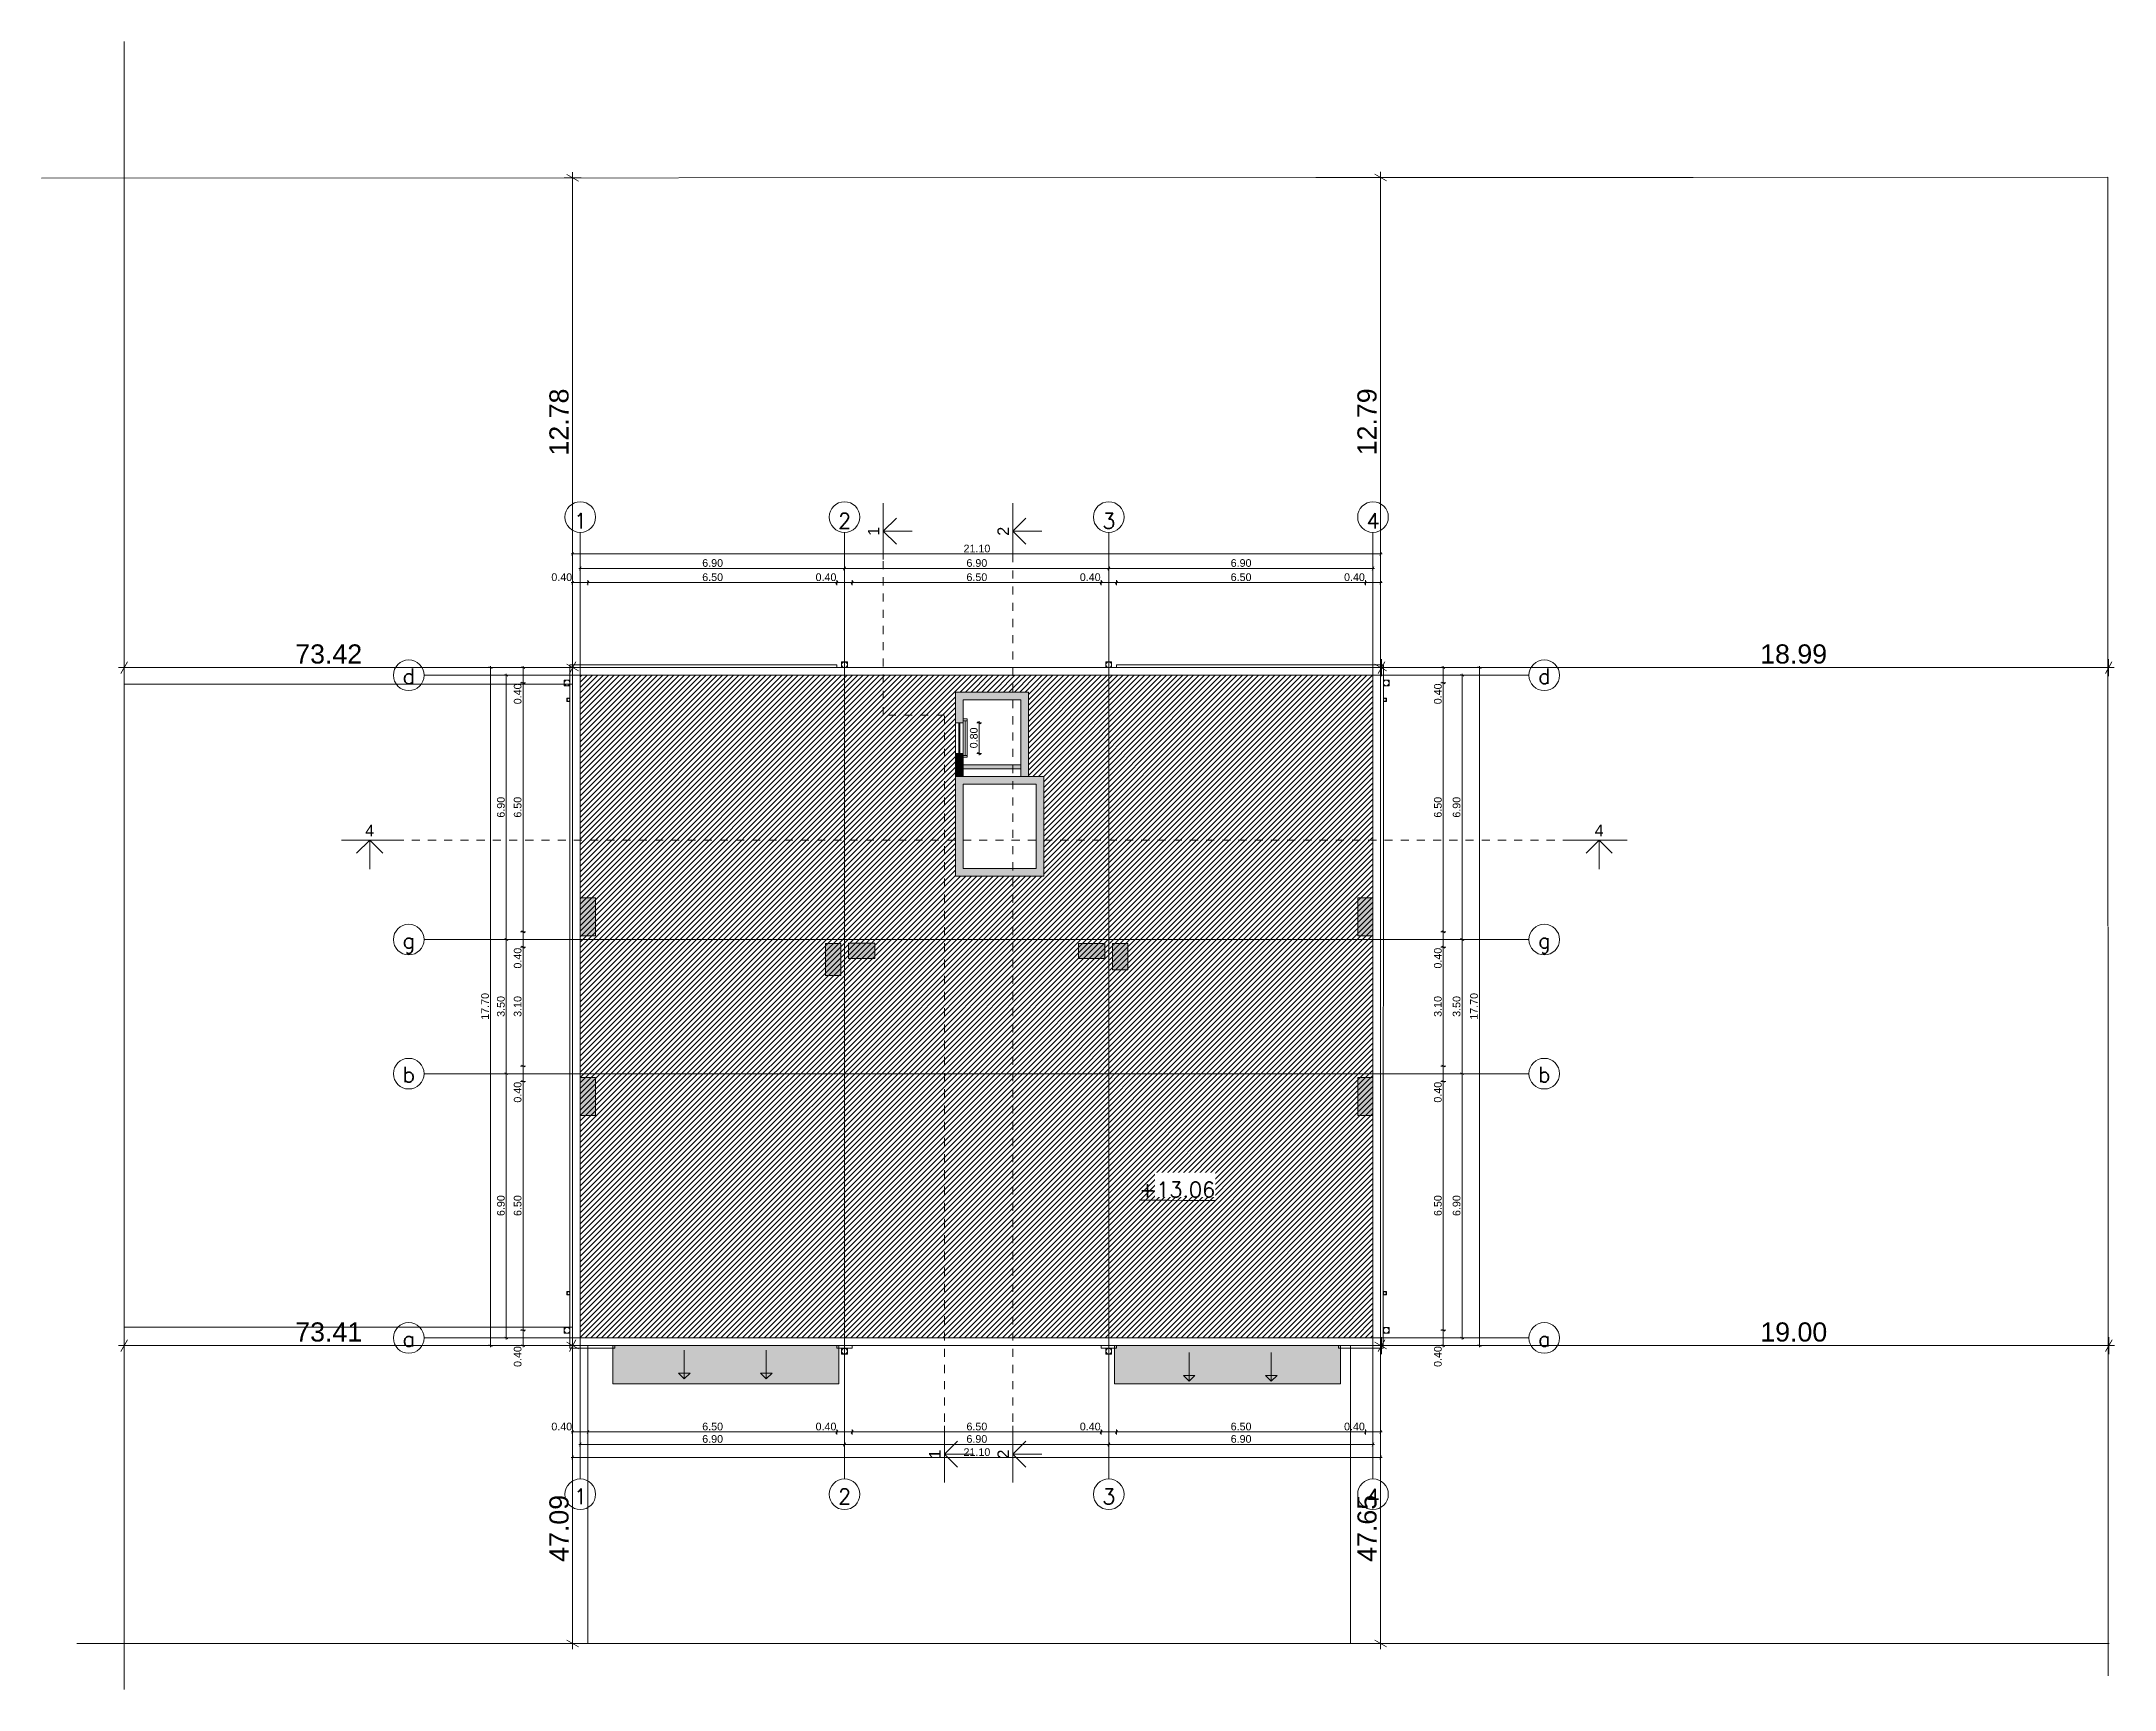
# Model space of a CAD drawing. Header units: millimetres. Extents: x 476571643 to 477489869, y 4620928210 to 4621294454.
# Drawn here: x 477202830 to 477256965, y 4621205240 to 4621248264 of the extents above; entities that cross this region are included whole.
import ezdxf

# ---------------------------------------------------------------- set-up
doc = ezdxf.new("R2010")
doc.units = ezdxf.units.MM
doc.header["$MEASUREMENT"] = 0
doc.set_wipeout_variables(frame=1)
doc.linetypes.add('Dashed', pattern=[423.333333, 211.666667, -211.666667])
doc.linetypes.add('Wipeout_Contour', pattern=[1000, 0, -1000])
for name, color, linetype, lineweight in [('0_Pen_No__42_Pen_No__250_Pen_No__5', 5, 'Continuous', 0), ('0_Pen_No__7_Pen_No__250', 7, 'Continuous', 0), ('0_Pen_No__7_Pen_No__4', 7, 'Continuous', 0), ('2D Drafting - General_Pen_No__1_Pen_No__7', 7, 'Continuous', 0), ('2D Drafting - General_Pen_No__250_Pen_No__152', 152, 'Continuous', 0), ('2D Drafting - General_Pen_No__250_Pen_No__7_Pen_No__7', 7, 'Continuous', 0), ('Annotation - Text_Pen_No__7_Pen_No__5', 5, 'Continuous', 0), ('Drawing & Figure_Pen_No__7', 7, 'Continuous', 0), ('G-Anno-Nplt_Pen_No__4', 7, 'Continuous', 0), ('G-Anno-Nplt_Pen_No__8', 8, 'Continuous', 0), ('gegmebi_Pen_No__7_Pen_No__7', 7, 'Continuous', 0), ('New_._Pen_No__1', 1, 'Continuous', 0), ('New_2D Drafting - General_Pen_No__250_Pen_No__250', 7, 'Continuous', 0), ('New_2D Drafting - General_Pen_No__250_Pen_No__7', 7, 'Continuous', 0), ('New_2D Drafting - General_Pen_No__30_Pen_No__9_Pen_No__9_Pen_No__7', 7, 'Continuous', 0), ('New_reg_nak_Pen_No__7', 7, 'Continuous', 0), ('New_shenobebi_Pen_No__1', 1, 'Continuous', 0), ('New_shenobebi_Pen_No__7', 7, 'Continuous', 0), ('New_Structural - Bearing_Pen_No__1', 1, 'Continuous', 0), ('RED LINE_Pen_No__1', 1, 'Continuous', 0), ('zoma_Pen_No__1', 1, 'Continuous', 0), ('zoma_Pen_No__142', 142, 'Continuous', 0), ('zoma_Pen_No__1_Pen_No__1', 1, 'Continuous', 0), ('zoma_Pen_No__5_Pen_No__5', 5, 'Continuous', 0)]:
    doc.layers.add(name, color=color, linetype=linetype, lineweight=lineweight)
doc.layers.add('0_Pen_No__7_Pen_No__252', color=7, linetype='Continuous', lineweight=0, true_color=0x666666)
doc.layers.add('zoma', color=7, linetype='Continuous')
doc.styles.add('GENERATED_STYLE_1', font='arial.ttf')
doc.styles.add('GENERATED_STYLE_2', font='arial.ttf')
doc.linetypes.add('Break', pattern='A,0,[1,a-5 saxl бѓ’бѓђбѓ¦бѓ”бѓ‘бѓ”бѓ‘бѓ\x98_1.Shx,S=15.679026,R=0,X=0,Y=0],-1975.557214,0', length=1975.557214)
doc.dimstyles.new('GENERATED_STYLE__11', dxfattribs={"dimtxt": 500, "dimasz": 228, "dimexe": 0.18, "dimexo": 3, "dimgap": 0.09, "dimtad": 1, "dimlfac": 0.001, "dimzin": 0, "dimdsep": 46, "dimtxsty": 'GENERATED_STYLE_2', "dimblk": 'ARROWHEAD_2', "dimblk1": 'ARROWHEAD_2', "dimblk2": 'ARROWHEAD_2', "dimcen": 0.09, "dimclrd": 1, "dimclre": 1, "dimclrt": 1, "dimadec": 0, "dimazin": 0, "dimtfac": 1, "dimtdec": 4, "dimtmove": 2, "dimatfit": 3, "dimfxl": 1, "dimtolj": 1, "dimtzin": 0, "dimarcsym": 0})
doc.dimstyles.new('GENERATED_STYLE__12', dxfattribs={"dimtxt": 500, "dimasz": 228, "dimexe": 0.18, "dimexo": 3, "dimgap": 0.09, "dimtad": 1, "dimtih": 1, "dimtoh": 1, "dimlfac": 0.001, "dimzin": 0, "dimdsep": 46, "dimtxsty": 'GENERATED_STYLE_2', "dimblk": 'ARROWHEAD_2', "dimblk1": 'ARROWHEAD_2', "dimblk2": 'ARROWHEAD_2', "dimcen": 0.09, "dimclrd": 1, "dimclre": 1, "dimclrt": 1, "dimadec": 0, "dimazin": 0, "dimtfac": 1, "dimtdec": 4, "dimtmove": 2, "dimatfit": 3, "dimfxl": 1, "dimtolj": 1, "dimtzin": 0, "dimarcsym": 0})
doc.dimstyles.new('GENERATED_STYLE__13', dxfattribs={"dimtxt": 500, "dimasz": 228, "dimexe": 0.18, "dimexo": 3, "dimgap": 0.09, "dimtad": 1, "dimlfac": 0.001, "dimzin": 0, "dimdsep": 46, "dimtxsty": 'GENERATED_STYLE_2', "dimblk": 'ARROWHEAD_2', "dimblk1": 'ARROWHEAD_2', "dimblk2": 'ARROWHEAD_2', "dimcen": 0.09, "dimclrd": 1, "dimclre": 1, "dimclrt": 1, "dimadec": 0, "dimazin": 0, "dimtfac": 1, "dimtdec": 4, "dimtmove": 0, "dimatfit": 3, "dimfxl": 1, "dimtolj": 1, "dimtzin": 0, "dimarcsym": 0})
doc.dimstyles.new('GENERATED_STYLE__3', dxfattribs={"dimtxt": 200, "dimasz": 64.421331, "dimexe": 0.18, "dimexo": 3, "dimgap": 0.09, "dimtad": 1, "dimtih": 1, "dimtoh": 1, "dimlfac": 0.001, "dimzin": 0, "dimdsep": 46, "dimtxsty": 'GENERATED_STYLE_2', "dimblk": 'ARROWHEAD_2', "dimblk1": 'ARROWHEAD_2', "dimblk2": 'ARROWHEAD_2', "dimcen": 0.09, "dimclrd": 142, "dimclre": 142, "dimclrt": 142, "dimadec": 0, "dimazin": 0, "dimtfac": 1, "dimtdec": 4, "dimtmove": 0, "dimatfit": 3, "dimfxl": 1, "dimtolj": 1, "dimtzin": 0, "dimarcsym": 0})
doc.dimstyles.new('GENERATED_STYLE__7', dxfattribs={"dimtxt": 200, "dimasz": 64.421331, "dimexe": 0.18, "dimexo": 3, "dimgap": 0.09, "dimtad": 1, "dimlfac": 0.001, "dimzin": 0, "dimdsep": 46, "dimtxsty": 'GENERATED_STYLE_2', "dimblk": 'ARROWHEAD_2', "dimblk1": 'ARROWHEAD_2', "dimblk2": 'ARROWHEAD_2', "dimcen": 0.09, "dimclrd": 142, "dimclre": 142, "dimclrt": 142, "dimadec": 0, "dimazin": 0, "dimtfac": 1, "dimtdec": 4, "dimtmove": 0, "dimatfit": 3, "dimfxl": 1, "dimtolj": 1, "dimtzin": 0, "dimarcsym": 0})

msp = doc.modelspace()

# ---------------------------------------------------------------- texts
at = {"layer": 'Annotation - Text_Pen_No__7_Pen_No__5', "color": 5, "linetype": 'Continuous', "lineweight": 0, "char_height": 400, "attachment_point": 2}
for s, insert in [('\\A1;{\\pqc;\\Ftxt.shx;1}', (477216903.279, 4621235947.191)), ('\\A1;{\\pqc;\\Ftxt.shx;2}', (477223803.279, 4621235947.191)), ('\\A1;{\\pqc;\\Ftxt.shx;3}', (477230703.279, 4621235947.191)), ('\\A1;{\\pqc;\\Ftxt.shx;4}', (477237603.279, 4621235947.191)), ('\\A1;{\\pqc;\\Ftxt.shx;d}', (477212422.728, 4621231890.364)), ('\\A1;{\\pqc;\\Ftxt.shx;d}', (477242075.808, 4621231890.364)), ('\\A1;{\\pqc;\\Ftxt.shx;g}', (477212422.728, 4621224991.564)), ('\\A1;{\\pqc;\\Ftxt.shx;g}', (477242075.808, 4621224991.564)), ('\\A1;{\\pqc;\\Ftxt.shx;b}', (477212422.728, 4621221491.564)), ('\\A1;{\\pqc;\\Ftxt.shx;b}', (477242075.808, 4621221491.564)), ('\\A1;{\\pqc;\\Ftxt.shx;a}', (477212422.728, 4621214591.564)), ('\\A1;{\\pqc;\\Ftxt.shx;a}', (477242075.808, 4621214591.564)), ('\\A1;{\\pqc;\\Ftxt.shx;1}', (477216903.279, 4621210479.642)), ('\\A1;{\\pqc;\\Ftxt.shx;2}', (477223803.279, 4621210479.642)), ('\\A1;{\\pqc;\\Ftxt.shx;3}', (477230703.279, 4621210479.642)), ('\\A1;{\\pqc;\\Ftxt.shx;4}', (477237603.279, 4621210479.642))]:
    msp.add_mtext(s, dxfattribs=dict(at, insert=insert))
at = {"layer": 'New_._Pen_No__1', "color": 1, "linetype": 'Continuous', "lineweight": 0, "char_height": 300, "attachment_point": 2, "rotation": 90, "style": 'GENERATED_STYLE_1'}
for s, insert in [('\\A1;{\\pqc;\\fArial|b0|i0|c0|p34;1}', (477224410.911, 4621235477.6)), ('\\A1;{\\pqc;\\fArial|b0|i0|c0|p34;2}', (477227794.501, 4621235477.6)), ('\\A1;{\\pqc;\\fArial|b0|i0|c0|p34;1}', (477226009.384, 4621211385.608)), ('\\A1;{\\pqc;\\fArial|b0|i0|c0|p34;2}', (477227794.501, 4621211385.608))]:
    msp.add_mtext(s, dxfattribs=dict(at, insert=insert))
at = {"layer": 'New_._Pen_No__1', "color": 1, "linetype": 'Continuous', "lineweight": 0, "char_height": 300, "attachment_point": 2, "style": 'GENERATED_STYLE_1'}
for insert in [(477211401.403, 4621227815.797), (477243505.624, 4621227815.797)]:
    msp.add_mtext('\\A1;{\\pqc;\\fArial|b0|i0|c0|p34;4}', dxfattribs=dict(at, insert=insert))

# ---------------------------------------------------------------- blocks, each defined once
blk = doc.blocks.new('*D1400', base_point=(476844527, 4621385791))
at = {"layer": 'zoma_Pen_No__142', "color": 142, "linetype": 'Continuous', "lineweight": 0, "transparency": 16777216}
for p, q in [((477215033, 4621221317), (477214906, 4621221317)), ((477214927, 4621221342), (477215012, 4621221293)), ((477214969, 4621214417), (477214969, 4621221317)), ((477215033, 4621214417), (477214906, 4621214417)), ((477214927, 4621214442), (477215012, 4621214393)), ((477214969, 4621214376), (477214969, 4621214417))]:
    blk.add_line(p, q, dxfattribs=at)
at = {"layer": 'zoma_Pen_No__142', "color": 142, "lineweight": 0, "transparency": 16777216, "insert": (477214929, 4621217601), "char_height": 200, "attachment_point": 7, "rotation": 90, "style": 'GENERATED_STYLE_2'}
blk.add_mtext('\\A1;{\\pql;\\fArial CYR|b0|i0|c204|p34;6.90}', dxfattribs=at)
blk = doc.blocks.new('ARROWHEAD_2')
at = {"color": 0, "linetype": 'Continuous', "lineweight": 0}
for p, q in [((0, 0), (-1, 0)), ((-0.38, -0.66), (0.38, 0.66))]:
    blk.add_line(p, q, dxfattribs=at)
blk = doc.blocks.new('*D1401', base_point=(476844527, 4621385791))
at = {"layer": 'zoma_Pen_No__142', "color": 142, "linetype": 'Continuous', "lineweight": 0, "transparency": 16777216}
for p, q in [((477215033, 4621224817), (477214906, 4621224817)), ((477214927, 4621224842), (477215012, 4621224793)), ((477214969, 4621221317), (477214969, 4621224817)), ((477215033, 4621221317), (477214906, 4621221317)), ((477214927, 4621221342), (477215012, 4621221293))]:
    blk.add_line(p, q, dxfattribs=at)
at = {"layer": 'zoma_Pen_No__142', "color": 142, "lineweight": 0, "transparency": 16777216, "insert": (477214929, 4621222801), "char_height": 200, "attachment_point": 7, "rotation": 90, "style": 'GENERATED_STYLE_2'}
blk.add_mtext('\\A1;{\\pql;\\fArial CYR|b0|i0|c204|p34;3.50}', dxfattribs=at)
blk = doc.blocks.new('*D1402', base_point=(476844527, 4621385791))
at = {"layer": 'zoma_Pen_No__142', "color": 142, "linetype": 'Continuous', "lineweight": 0, "transparency": 16777216}
for p, q in [((477215033, 4621231717), (477214906, 4621231717)), ((477215012, 4621231693), (477214927, 4621231742)), ((477214969, 4621231717), (477214969, 4621231759)), ((477214969, 4621224817), (477214969, 4621231717)), ((477215033, 4621224817), (477214906, 4621224817)), ((477214927, 4621224842), (477215012, 4621224793))]:
    blk.add_line(p, q, dxfattribs=at)
at = {"layer": 'zoma_Pen_No__142', "color": 142, "lineweight": 0, "transparency": 16777216, "insert": (477214929, 4621228001), "char_height": 200, "attachment_point": 7, "rotation": 90, "style": 'GENERATED_STYLE_2'}
blk.add_mtext('\\A1;{\\pql;\\fArial CYR|b0|i0|c204|p34;6.90}', dxfattribs=at)
blk = doc.blocks.new('*D1403', base_point=(476844527, 4621385791))
at = {"layer": 'zoma_Pen_No__142', "color": 142, "linetype": 'Continuous', "lineweight": 0, "transparency": 16777216}
for p, q in [((477215470, 4621214217), (477215343, 4621214217)), ((477215364, 4621214642), (477215449, 4621214593)), ((477215364, 4621214242), (477215449, 4621214193)), ((477215407, 4621214217), (477215407, 4621214617)), ((477215407, 4621214176), (477215407, 4621214217))]:
    blk.add_line(p, q, dxfattribs=at)
at = {"layer": 'zoma_Pen_No__142', "color": 142, "lineweight": 0, "transparency": 16777216, "insert": (477215367, 4621213661), "char_height": 200, "attachment_point": 7, "rotation": 89.9995, "style": 'GENERATED_STYLE_2'}
blk.add_mtext('\\A1;{\\pql;\\fArial CYR|b0|i0|c204|p34;0.40}', dxfattribs=at)
blk = doc.blocks.new('*D1404', base_point=(476844527, 4621385791))
at = {"layer": 'zoma_Pen_No__142', "color": 142, "linetype": 'Continuous', "lineweight": 0, "transparency": 16777216}
for p, q in [((477215407, 4621221117), (477215407, 4621221517)), ((477215470, 4621221117), (477215343, 4621221117)), ((477215364, 4621221142), (477215449, 4621221093)), ((477215407, 4621214617), (477215407, 4621221117)), ((477215470, 4621214617), (477215343, 4621214617)), ((477215364, 4621214642), (477215449, 4621214593)), ((477215407, 4621214217), (477215407, 4621214617))]:
    blk.add_line(p, q, dxfattribs=at)
at = {"layer": 'zoma_Pen_No__142', "color": 142, "lineweight": 0, "transparency": 16777216, "char_height": 200, "attachment_point": 7, "rotation": 89.9995, "style": 'GENERATED_STYLE_2'}
for s, insert in [('\\A1;{\\pql;\\fArial CYR|b0|i0|c204|p34;0.40}', (477215367, 4621220561)), ('\\A1;{\\pql;\\fArial CYR|b0|i0|c204|p34;6.50}', (477215367, 4621217601))]:
    blk.add_mtext(s, dxfattribs=dict(at, insert=insert))
blk = doc.blocks.new('*D1405', base_point=(476844527, 4621385791))
at = {"layer": 'zoma_Pen_No__142', "color": 142, "linetype": 'Continuous', "lineweight": 0, "transparency": 16777216}
for p, q in [((477215407, 4621221517), (477215407, 4621224617)), ((477215470, 4621221517), (477215343, 4621221517)), ((477215364, 4621221542), (477215449, 4621221493)), ((477215407, 4621221117), (477215407, 4621221517)), ((477215470, 4621221117), (477215343, 4621221117)), ((477215364, 4621221142), (477215449, 4621221093))]:
    blk.add_line(p, q, dxfattribs=at)
blk = doc.blocks.new('*D1406', base_point=(476844527, 4621385791))
at = {"layer": 'zoma_Pen_No__142', "color": 142, "linetype": 'Continuous', "lineweight": 0, "transparency": 16777216}
for p, q in [((477215365, 4621224642), (477215449, 4621224593)), ((477215407, 4621221517), (477215407, 4621224617)), ((477215470, 4621221517), (477215343, 4621221517)), ((477215364, 4621221542), (477215449, 4621221493))]:
    blk.add_line(p, q, dxfattribs=at)
at = {"layer": 'zoma_Pen_No__142', "color": 142, "lineweight": 0, "transparency": 16777216, "char_height": 200, "attachment_point": 7, "rotation": 89.9995, "style": 'GENERATED_STYLE_2'}
for s, insert in [('\\A1;{\\pql;\\fArial CYR|b0|i0|c204|p34;0.40}', (477215367, 4621224061)), ('\\A1;{\\pql;\\fArial CYR|b0|i0|c204|p34;3.10}', (477215367, 4621222801))]:
    blk.add_mtext(s, dxfattribs=dict(at, insert=insert))
blk = doc.blocks.new('*D1407', base_point=(476844527, 4621385791))
at = {"layer": 'zoma_Pen_No__142', "color": 142, "linetype": 'Continuous', "lineweight": 0, "transparency": 16777216}
for p, q in [((477215365, 4621225042), (477215449, 4621224993)), ((477215407, 4621224617), (477215407, 4621225017)), ((477215470, 4621224617), (477215343, 4621224617)), ((477215365, 4621224642), (477215449, 4621224593)), ((477215407, 4621221517), (477215407, 4621224617))]:
    blk.add_line(p, q, dxfattribs=at)
blk = doc.blocks.new('*D1408', base_point=(476844527, 4621385791))
at = {"layer": 'zoma_Pen_No__142', "color": 142, "linetype": 'Continuous', "lineweight": 0, "transparency": 16777216}
for p, q in [((477215471, 4621231517), (477215343, 4621231517)), ((477215365, 4621231542), (477215449, 4621231493)), ((477215407, 4621225017), (477215407, 4621231517)), ((477215470, 4621225017), (477215343, 4621225017)), ((477215365, 4621225042), (477215449, 4621224993)), ((477215407, 4621224617), (477215407, 4621225017))]:
    blk.add_line(p, q, dxfattribs=at)
at = {"layer": 'zoma_Pen_No__142', "color": 142, "lineweight": 0, "transparency": 16777216, "char_height": 200, "attachment_point": 7, "rotation": 89.9995, "style": 'GENERATED_STYLE_2'}
for s, insert in [('\\A1;{\\pql;\\fArial CYR|b0|i0|c204|p34;0.40}', (477215367, 4621230961)), ('\\A1;{\\pql;\\fArial CYR|b0|i0|c204|p34;6.50}', (477215367, 4621228001))]:
    blk.add_mtext(s, dxfattribs=dict(at, insert=insert))
blk = doc.blocks.new('*D1409', base_point=(476844527, 4621385791))
at = {"layer": 'zoma_Pen_No__142', "color": 142, "linetype": 'Continuous', "lineweight": 0, "transparency": 16777216}
for p, q in [((477215365, 4621231542), (477215449, 4621231493)), ((477215407, 4621225017), (477215407, 4621231517))]:
    blk.add_line(p, q, dxfattribs=at)
blk = doc.blocks.new('*D1410', base_point=(476844527, 4621385791))
at = {"layer": 'zoma_Pen_No__142', "color": 142, "linetype": 'Continuous', "lineweight": 0, "transparency": 16777216}
for p, q in [((477215471, 4621231917), (477215343, 4621231917)), ((477215471, 4621231517), (477215343, 4621231517)), ((477215449, 4621231893), (477215365, 4621231942)), ((477215365, 4621231542), (477215449, 4621231493)), ((477215407, 4621231917), (477215407, 4621231959)), ((477215407, 4621231517), (477215407, 4621231917)), ((477215407, 4621225017), (477215407, 4621231517))]:
    blk.add_line(p, q, dxfattribs=at)
blk = doc.blocks.new('*D1411', base_point=(476844527, 4621385791))
at = {"layer": 'zoma_Pen_No__1', "color": 1, "linetype": 'Continuous', "lineweight": 0, "transparency": 16777216}
for p, q in [((477238026, 4621214217), (477237576, 4621214217)), ((477237951, 4621214131), (477237651, 4621214304)), ((477237801, 4621214217), (477237801, 4621214364)), ((477237801, 4621206444), (477237801, 4621214217)), ((477238026, 4621206444), (477237576, 4621206444)), ((477237651, 4621206530), (477237951, 4621206357)), ((477237801, 4621206297), (477237801, 4621206444))]:
    blk.add_line(p, q, dxfattribs=at)
at = {"layer": 'zoma_Pen_No__1', "color": 1, "lineweight": 0, "transparency": 16777216, "insert": (477237701, 4621208573), "char_height": 500, "attachment_point": 7, "rotation": 90, "style": 'GENERATED_STYLE_2'}
blk.add_mtext('\\A1;{\\pql;\\fArial CYR|b0|i0|c204|p34;47.65}', dxfattribs=at)
blk = doc.blocks.new('*D1412', base_point=(476844527, 4621385791))
at = {"layer": 'zoma_Pen_No__1', "color": 1, "linetype": 'Continuous', "lineweight": 0, "transparency": 16777216}
for p, q in [((477216926, 4621214217), (477216476, 4621214217)), ((477216851, 4621214131), (477216551, 4621214304)), ((477216701, 4621214217), (477216701, 4621214364)), ((477216701, 4621206444), (477216701, 4621214217)), ((477216926, 4621206444), (477216476, 4621206444)), ((477216551, 4621206530), (477216851, 4621206357)), ((477216701, 4621206297), (477216701, 4621206444))]:
    blk.add_line(p, q, dxfattribs=at)
at = {"layer": 'zoma_Pen_No__1', "color": 1, "lineweight": 0, "transparency": 16777216, "insert": (477216601, 4621208573), "char_height": 500, "attachment_point": 7, "rotation": 90, "style": 'GENERATED_STYLE_2'}
blk.add_mtext('\\A1;{\\pql;\\fArial CYR|b0|i0|c204|p34;47.09}', dxfattribs=at)
blk = doc.blocks.new('*D1413', base_point=(476844527, 4621385791))
at = {"layer": 'zoma_Pen_No__1', "color": 1, "linetype": 'Continuous', "lineweight": 0, "transparency": 16777216}
for p, q in [((477205077, 4621232067), (477204904, 4621231767)), ((477204991, 4621231692), (477204991, 4621232142)), ((477216615, 4621231767), (477216788, 4621232067)), ((477216701, 4621231692), (477216701, 4621232142)), ((477204844, 4621231917), (477204991, 4621231917)), ((477204991, 4621231917), (477216701, 4621231917)), ((477216701, 4621231917), (477216848, 4621231917))]:
    blk.add_line(p, q, dxfattribs=at)
at = {"layer": 'zoma_Pen_No__1', "color": 1, "lineweight": 0, "transparency": 16777216, "insert": (477209457, 4621232017), "char_height": 500, "attachment_point": 7, "style": 'GENERATED_STYLE_2'}
blk.add_mtext('\\A1;{\\pql;\\fArial CYR|b0|i0|c204|p34;73.42}', dxfattribs=at)
blk = doc.blocks.new('*D1414', base_point=(476844527, 4621385791))
at = {"layer": 'zoma_Pen_No__1', "color": 1, "linetype": 'Continuous', "lineweight": 0, "transparency": 16777216}
for p, q in [((477216926, 4621244701), (477216476, 4621244701)), ((477216851, 4621244614), (477216551, 4621244788)), ((477216701, 4621244701), (477216701, 4621244848)), ((477216701, 4621231917), (477216701, 4621244701)), ((477216926, 4621231917), (477216476, 4621231917)), ((477216551, 4621232004), (477216851, 4621231831)), ((477216701, 4621231771), (477216701, 4621231917))]:
    blk.add_line(p, q, dxfattribs=at)
at = {"layer": 'zoma_Pen_No__1', "color": 1, "lineweight": 0, "transparency": 16777216, "insert": (477216601, 4621237454), "char_height": 500, "attachment_point": 7, "rotation": 90, "style": 'GENERATED_STYLE_2'}
blk.add_mtext('\\A1;{\\pql;\\fArial CYR|b0|i0|c204|p34;12.78}', dxfattribs=at)
blk = doc.blocks.new('*D1415', base_point=(476844527, 4621385791))
at = {"layer": 'zoma_Pen_No__1', "color": 1, "linetype": 'Continuous', "lineweight": 0, "transparency": 16777216}
for p, q in [((477238026, 4621244713), (477237576, 4621244713)), ((477237951, 4621244626), (477237651, 4621244800)), ((477237801, 4621244713), (477237801, 4621244860)), ((477237801, 4621231917), (477237801, 4621244713)), ((477238026, 4621231917), (477237576, 4621231917)), ((477237651, 4621232004), (477237951, 4621231831)), ((477237801, 4621231771), (477237801, 4621231917))]:
    blk.add_line(p, q, dxfattribs=at)
at = {"layer": 'zoma_Pen_No__1', "color": 1, "lineweight": 0, "transparency": 16777216, "insert": (477237701, 4621237460), "char_height": 500, "attachment_point": 7, "rotation": 90, "style": 'GENERATED_STYLE_2'}
blk.add_mtext('\\A1;{\\pql;\\fArial CYR|b0|i0|c204|p34;12.79}', dxfattribs=at)
blk = doc.blocks.new('*D1416', base_point=(476844527, 4621385791))
at = {"layer": 'zoma_Pen_No__1', "color": 1, "linetype": 'Continuous', "lineweight": 0, "transparency": 16777216}
for p, q in [((477204844, 4621214217), (477204991, 4621214217)), ((477205077, 4621214367), (477204904, 4621214067)), ((477204991, 4621213992), (477204991, 4621214442)), ((477204991, 4621214217), (477216701, 4621214217)), ((477216615, 4621214067), (477216788, 4621214367)), ((477216701, 4621213992), (477216701, 4621214442)), ((477216701, 4621214217), (477216848, 4621214217))]:
    blk.add_line(p, q, dxfattribs=at)
at = {"layer": 'zoma_Pen_No__1', "color": 1, "lineweight": 0, "transparency": 16777216, "insert": (477209457, 4621214317), "char_height": 500, "attachment_point": 7, "style": 'GENERATED_STYLE_2'}
blk.add_mtext('\\A1;{\\pql;\\fArial CYR|b0|i0|c204|p34;73.41}', dxfattribs=at)
blk = doc.blocks.new('*D1417', base_point=(476844527, 4621385791))
at = {"layer": 'zoma_Pen_No__142', "color": 142, "linetype": 'Continuous', "lineweight": 0, "transparency": 16777216}
for p, q in [((477214620, 4621231917), (477214493, 4621231917)), ((477214599, 4621231893), (477214514, 4621231942)), ((477214556, 4621214217), (477214556, 4621231917)), ((477214620, 4621214217), (477214493, 4621214217)), ((477214514, 4621214242), (477214599, 4621214193)), ((477214556, 4621214176), (477214556, 4621214217))]:
    blk.add_line(p, q, dxfattribs=at)
at = {"layer": 'zoma_Pen_No__142', "color": 142, "lineweight": 0, "transparency": 16777216, "insert": (477214516, 4621222725), "char_height": 200, "attachment_point": 7, "rotation": 90, "style": 'GENERATED_STYLE_2'}
blk.add_mtext('\\A1;{\\pql;\\fArial CYR|b0|i0|c204|p34;17.70}', dxfattribs=at)
blk = doc.blocks.new('*D1418', base_point=(476844527, 4621385791))
at = {"layer": 'zoma_Pen_No__142', "color": 142, "linetype": 'Continuous', "lineweight": 0, "transparency": 16777216}
for p, q in [((477214620, 4621231917), (477214493, 4621231917)), ((477214599, 4621231893), (477214514, 4621231942)), ((477214556, 4621231917), (477214556, 4621231959))]:
    blk.add_line(p, q, dxfattribs=at)
blk = doc.blocks.new('*D1419', base_point=(476844527, 4621385791))
at = {"layer": 'zoma_Pen_No__142', "color": 142, "linetype": 'Continuous', "lineweight": 0, "transparency": 16777216}
for p, q in [((477239990, 4621221317), (477239863, 4621221317)), ((477239884, 4621221342), (477239969, 4621221293)), ((477239926, 4621214417), (477239926, 4621221317)), ((477239990, 4621214417), (477239863, 4621214417)), ((477239884, 4621214442), (477239969, 4621214393)), ((477239926, 4621214376), (477239926, 4621214417))]:
    blk.add_line(p, q, dxfattribs=at)
at = {"layer": 'zoma_Pen_No__142', "color": 142, "lineweight": 0, "transparency": 16777216, "insert": (477239886, 4621217601), "char_height": 200, "attachment_point": 7, "rotation": 90, "style": 'GENERATED_STYLE_2'}
blk.add_mtext('\\A1;{\\pql;\\fArial CYR|b0|i0|c204|p34;6.90}', dxfattribs=at)
blk = doc.blocks.new('*D1420', base_point=(476844527, 4621385791))
at = {"layer": 'zoma_Pen_No__142', "color": 142, "linetype": 'Continuous', "lineweight": 0, "transparency": 16777216}
for p, q in [((477239990, 4621224817), (477239863, 4621224817)), ((477239884, 4621224842), (477239969, 4621224793)), ((477239926, 4621221317), (477239926, 4621224817)), ((477239990, 4621221317), (477239863, 4621221317)), ((477239884, 4621221342), (477239969, 4621221293))]:
    blk.add_line(p, q, dxfattribs=at)
at = {"layer": 'zoma_Pen_No__142', "color": 142, "lineweight": 0, "transparency": 16777216, "insert": (477239886, 4621222801), "char_height": 200, "attachment_point": 7, "rotation": 90, "style": 'GENERATED_STYLE_2'}
blk.add_mtext('\\A1;{\\pql;\\fArial CYR|b0|i0|c204|p34;3.50}', dxfattribs=at)
blk = doc.blocks.new('*D1421', base_point=(476844527, 4621385791))
at = {"layer": 'zoma_Pen_No__142', "color": 142, "linetype": 'Continuous', "lineweight": 0, "transparency": 16777216}
for p, q in [((477239990, 4621231717), (477239863, 4621231717)), ((477239969, 4621231693), (477239884, 4621231742)), ((477239926, 4621231717), (477239926, 4621231759)), ((477239926, 4621224817), (477239926, 4621231717)), ((477239990, 4621224817), (477239863, 4621224817)), ((477239884, 4621224842), (477239969, 4621224793))]:
    blk.add_line(p, q, dxfattribs=at)
at = {"layer": 'zoma_Pen_No__142', "color": 142, "lineweight": 0, "transparency": 16777216, "insert": (477239886, 4621228001), "char_height": 200, "attachment_point": 7, "rotation": 90, "style": 'GENERATED_STYLE_2'}
blk.add_mtext('\\A1;{\\pql;\\fArial CYR|b0|i0|c204|p34;6.90}', dxfattribs=at)
blk = doc.blocks.new('*D1422', base_point=(476844527, 4621385791))
at = {"layer": 'zoma_Pen_No__142', "color": 142, "linetype": 'Continuous', "lineweight": 0, "transparency": 16777216}
for p, q in [((477239501, 4621214217), (477239374, 4621214217)), ((477239395, 4621214642), (477239480, 4621214593)), ((477239395, 4621214242), (477239480, 4621214193)), ((477239437, 4621214217), (477239437, 4621214617)), ((477239437, 4621214176), (477239437, 4621214217))]:
    blk.add_line(p, q, dxfattribs=at)
at = {"layer": 'zoma_Pen_No__142', "color": 142, "lineweight": 0, "transparency": 16777216, "insert": (477239397, 4621213661), "char_height": 200, "attachment_point": 7, "rotation": 89.9995, "style": 'GENERATED_STYLE_2'}
blk.add_mtext('\\A1;{\\pql;\\fArial CYR|b0|i0|c204|p34;0.40}', dxfattribs=at)
blk = doc.blocks.new('*D1423', base_point=(476844527, 4621385791))
at = {"layer": 'zoma_Pen_No__142', "color": 142, "linetype": 'Continuous', "lineweight": 0, "transparency": 16777216}
for p, q in [((477239437, 4621221117), (477239437, 4621221517)), ((477239501, 4621221117), (477239374, 4621221117)), ((477239395, 4621221142), (477239480, 4621221093)), ((477239437, 4621214617), (477239437, 4621221117)), ((477239501, 4621214617), (477239374, 4621214617)), ((477239395, 4621214642), (477239480, 4621214593)), ((477239437, 4621214217), (477239437, 4621214617))]:
    blk.add_line(p, q, dxfattribs=at)
at = {"layer": 'zoma_Pen_No__142', "color": 142, "lineweight": 0, "transparency": 16777216, "char_height": 200, "attachment_point": 7, "rotation": 89.9995, "style": 'GENERATED_STYLE_2'}
for s, insert in [('\\A1;{\\pql;\\fArial CYR|b0|i0|c204|p34;0.40}', (477239397, 4621220561)), ('\\A1;{\\pql;\\fArial CYR|b0|i0|c204|p34;6.50}', (477239397, 4621217601))]:
    blk.add_mtext(s, dxfattribs=dict(at, insert=insert))
blk = doc.blocks.new('*D1424', base_point=(476844527, 4621385791))
at = {"layer": 'zoma_Pen_No__142', "color": 142, "linetype": 'Continuous', "lineweight": 0, "transparency": 16777216}
for p, q in [((477239437, 4621221517), (477239437, 4621224617)), ((477239501, 4621221517), (477239374, 4621221517)), ((477239395, 4621221542), (477239480, 4621221493)), ((477239437, 4621221117), (477239437, 4621221517)), ((477239501, 4621221117), (477239374, 4621221117)), ((477239395, 4621221142), (477239480, 4621221093))]:
    blk.add_line(p, q, dxfattribs=at)
blk = doc.blocks.new('*D1425', base_point=(476844527, 4621385791))
at = {"layer": 'zoma_Pen_No__142', "color": 142, "linetype": 'Continuous', "lineweight": 0, "transparency": 16777216}
for p, q in [((477239395, 4621224642), (477239480, 4621224593)), ((477239437, 4621221517), (477239437, 4621224617)), ((477239501, 4621221517), (477239374, 4621221517)), ((477239395, 4621221542), (477239480, 4621221493))]:
    blk.add_line(p, q, dxfattribs=at)
at = {"layer": 'zoma_Pen_No__142', "color": 142, "lineweight": 0, "transparency": 16777216, "char_height": 200, "attachment_point": 7, "rotation": 89.9995, "style": 'GENERATED_STYLE_2'}
for s, insert in [('\\A1;{\\pql;\\fArial CYR|b0|i0|c204|p34;0.40}', (477239397, 4621224061)), ('\\A1;{\\pql;\\fArial CYR|b0|i0|c204|p34;3.10}', (477239397, 4621222801))]:
    blk.add_mtext(s, dxfattribs=dict(at, insert=insert))
blk = doc.blocks.new('*D1426', base_point=(476844527, 4621385791))
at = {"layer": 'zoma_Pen_No__142', "color": 142, "linetype": 'Continuous', "lineweight": 0, "transparency": 16777216}
for p, q in [((477239395, 4621225042), (477239480, 4621224993)), ((477239437, 4621224617), (477239437, 4621225017)), ((477239501, 4621224617), (477239374, 4621224617)), ((477239395, 4621224642), (477239480, 4621224593)), ((477239437, 4621221517), (477239437, 4621224617))]:
    blk.add_line(p, q, dxfattribs=at)
blk = doc.blocks.new('*D1427', base_point=(476844527, 4621385791))
at = {"layer": 'zoma_Pen_No__142', "color": 142, "linetype": 'Continuous', "lineweight": 0, "transparency": 16777216}
for p, q in [((477239501, 4621231517), (477239374, 4621231517)), ((477239395, 4621231542), (477239480, 4621231493)), ((477239437, 4621225017), (477239437, 4621231517)), ((477239501, 4621225017), (477239374, 4621225017)), ((477239395, 4621225042), (477239480, 4621224993)), ((477239437, 4621224617), (477239437, 4621225017))]:
    blk.add_line(p, q, dxfattribs=at)
at = {"layer": 'zoma_Pen_No__142', "color": 142, "lineweight": 0, "transparency": 16777216, "char_height": 200, "attachment_point": 7, "rotation": 89.9995, "style": 'GENERATED_STYLE_2'}
for s, insert in [('\\A1;{\\pql;\\fArial CYR|b0|i0|c204|p34;0.40}', (477239397, 4621230961)), ('\\A1;{\\pql;\\fArial CYR|b0|i0|c204|p34;6.50}', (477239397, 4621228001))]:
    blk.add_mtext(s, dxfattribs=dict(at, insert=insert))
blk = doc.blocks.new('*D1428', base_point=(476844527, 4621385791))
at = {"layer": 'zoma_Pen_No__142', "color": 142, "linetype": 'Continuous', "lineweight": 0, "transparency": 16777216}
for p, q in [((477239395, 4621231542), (477239480, 4621231493)), ((477239437, 4621225017), (477239437, 4621231517))]:
    blk.add_line(p, q, dxfattribs=at)
blk = doc.blocks.new('*D1429', base_point=(476844527, 4621385791))
at = {"layer": 'zoma_Pen_No__142', "color": 142, "linetype": 'Continuous', "lineweight": 0, "transparency": 16777216}
for p, q in [((477239501, 4621231917), (477239374, 4621231917)), ((477239501, 4621231517), (477239374, 4621231517)), ((477239480, 4621231893), (477239395, 4621231942)), ((477239395, 4621231542), (477239480, 4621231493)), ((477239437, 4621231917), (477239437, 4621231959)), ((477239437, 4621231517), (477239437, 4621231917)), ((477239437, 4621225017), (477239437, 4621231517))]:
    blk.add_line(p, q, dxfattribs=at)
blk = doc.blocks.new('*D1430', base_point=(476844527, 4621385791))
at = {"layer": 'zoma_Pen_No__142', "color": 142, "linetype": 'Continuous', "lineweight": 0, "transparency": 16777216}
for p, q in [((477240445, 4621231917), (477240317, 4621231917)), ((477240423, 4621231893), (477240339, 4621231942)), ((477240381, 4621214217), (477240381, 4621231917)), ((477240445, 4621214217), (477240317, 4621214217)), ((477240339, 4621214242), (477240423, 4621214193)), ((477240381, 4621214176), (477240381, 4621214217))]:
    blk.add_line(p, q, dxfattribs=at)
at = {"layer": 'zoma_Pen_No__142', "color": 142, "lineweight": 0, "transparency": 16777216, "insert": (477240341, 4621222725), "char_height": 200, "attachment_point": 7, "rotation": 90, "style": 'GENERATED_STYLE_2'}
blk.add_mtext('\\A1;{\\pql;\\fArial CYR|b0|i0|c204|p34;17.70}', dxfattribs=at)
blk = doc.blocks.new('*D1431', base_point=(476844527, 4621385791))
at = {"layer": 'zoma_Pen_No__142', "color": 142, "linetype": 'Continuous', "lineweight": 0, "transparency": 16777216}
for p, q in [((477240445, 4621231917), (477240317, 4621231917)), ((477240423, 4621231893), (477240339, 4621231942)), ((477240381, 4621231917), (477240381, 4621231959))]:
    blk.add_line(p, q, dxfattribs=at)
blk = doc.blocks.new('*D1432', base_point=(476844527, 4621385791))
at = {"layer": 'zoma_Pen_No__142', "color": 142, "linetype": 'Continuous', "lineweight": 0, "transparency": 16777216}
for p, q in [((477216726, 4621234178), (477216677, 4621234094)), ((477216701, 4621234072), (477216701, 4621234199)), ((477217126, 4621234178), (477217077, 4621234094)), ((477217101, 4621234072), (477217101, 4621234199)), ((477216660, 4621234136), (477216701, 4621234136)), ((477216701, 4621234136), (477217101, 4621234136))]:
    blk.add_line(p, q, dxfattribs=at)
at = {"layer": 'zoma_Pen_No__142', "color": 142, "lineweight": 0, "transparency": 16777216, "insert": (477216145, 4621234176), "char_height": 200, "attachment_point": 7, "style": 'GENERATED_STYLE_2'}
blk.add_mtext('\\A1;{\\pql;\\fArial CYR|b0|i0|c204|p34;0.40}', dxfattribs=at)
blk = doc.blocks.new('*D1433', base_point=(476844527, 4621385791))
at = {"layer": 'zoma_Pen_No__142', "color": 142, "linetype": 'Continuous', "lineweight": 0, "transparency": 16777216}
for p, q in [((477217126, 4621234178), (477217077, 4621234094)), ((477217101, 4621234072), (477217101, 4621234199)), ((477223626, 4621234178), (477223577, 4621234094)), ((477223601, 4621234072), (477223601, 4621234199)), ((477217101, 4621234136), (477223601, 4621234136))]:
    blk.add_line(p, q, dxfattribs=at)
at = {"layer": 'zoma_Pen_No__142', "color": 142, "lineweight": 0, "transparency": 16777216, "char_height": 200, "attachment_point": 7, "style": 'GENERATED_STYLE_2'}
for s, insert in [('\\A1;{\\pql;\\fArial CYR|b0|i0|c204|p34;6.50}', (477220085, 4621234176)), ('\\A1;{\\pql;\\fArial CYR|b0|i0|c204|p34;0.40}', (477223045, 4621234176))]:
    blk.add_mtext(s, dxfattribs=dict(at, insert=insert))
blk = doc.blocks.new('*D1434', base_point=(476844527, 4621385791))
at = {"layer": 'zoma_Pen_No__142', "color": 142, "linetype": 'Continuous', "lineweight": 0, "transparency": 16777216}
for p, q in [((477223626, 4621234178), (477223577, 4621234094)), ((477223601, 4621234072), (477223601, 4621234199)), ((477224026, 4621234178), (477223977, 4621234094)), ((477224001, 4621234072), (477224001, 4621234199)), ((477223601, 4621234136), (477224001, 4621234136))]:
    blk.add_line(p, q, dxfattribs=at)
blk = doc.blocks.new('*D1435', base_point=(476844527, 4621385791))
at = {"layer": 'zoma_Pen_No__142', "color": 142, "linetype": 'Continuous', "lineweight": 0, "transparency": 16777216}
for p, q in [((477224026, 4621234178), (477223977, 4621234094)), ((477224001, 4621234072), (477224001, 4621234199)), ((477230526, 4621234178), (477230477, 4621234094)), ((477230501, 4621234072), (477230501, 4621234199)), ((477224001, 4621234136), (477230501, 4621234136))]:
    blk.add_line(p, q, dxfattribs=at)
at = {"layer": 'zoma_Pen_No__142', "color": 142, "lineweight": 0, "transparency": 16777216, "char_height": 200, "attachment_point": 7, "style": 'GENERATED_STYLE_2'}
for s, insert in [('\\A1;{\\pql;\\fArial CYR|b0|i0|c204|p34;6.50}', (477226985, 4621234176)), ('\\A1;{\\pql;\\fArial CYR|b0|i0|c204|p34;0.40}', (477229945, 4621234176))]:
    blk.add_mtext(s, dxfattribs=dict(at, insert=insert))
blk = doc.blocks.new('*D1436', base_point=(476844527, 4621385791))
at = {"layer": 'zoma_Pen_No__142', "color": 142, "linetype": 'Continuous', "lineweight": 0, "transparency": 16777216}
for p, q in [((477230526, 4621234178), (477230477, 4621234094)), ((477230501, 4621234072), (477230501, 4621234199)), ((477230926, 4621234178), (477230877, 4621234094)), ((477230901, 4621234072), (477230901, 4621234199)), ((477230501, 4621234136), (477230901, 4621234136))]:
    blk.add_line(p, q, dxfattribs=at)
blk = doc.blocks.new('*D1437', base_point=(476844527, 4621385791))
at = {"layer": 'zoma_Pen_No__142', "color": 142, "linetype": 'Continuous', "lineweight": 0, "transparency": 16777216}
for p, q in [((477230926, 4621234178), (477230877, 4621234094)), ((477230901, 4621234072), (477230901, 4621234199)), ((477237426, 4621234178), (477237377, 4621234094)), ((477237401, 4621234072), (477237401, 4621234199)), ((477230901, 4621234136), (477237401, 4621234136))]:
    blk.add_line(p, q, dxfattribs=at)
at = {"layer": 'zoma_Pen_No__142', "color": 142, "lineweight": 0, "transparency": 16777216, "char_height": 200, "attachment_point": 7, "style": 'GENERATED_STYLE_2'}
for s, insert in [('\\A1;{\\pql;\\fArial CYR|b0|i0|c204|p34;6.50}', (477233885, 4621234176)), ('\\A1;{\\pql;\\fArial CYR|b0|i0|c204|p34;0.40}', (477236845, 4621234176))]:
    blk.add_mtext(s, dxfattribs=dict(at, insert=insert))
blk = doc.blocks.new('*D1438', base_point=(476844527, 4621385791))
at = {"layer": 'zoma_Pen_No__142', "color": 142, "linetype": 'Continuous', "lineweight": 0, "transparency": 16777216}
for p, q in [((477237426, 4621234178), (477237377, 4621234094)), ((477237401, 4621234072), (477237401, 4621234199)), ((477237777, 4621234094), (477237826, 4621234178)), ((477237801, 4621234072), (477237801, 4621234199)), ((477237401, 4621234136), (477237801, 4621234136)), ((477237801, 4621234136), (477237843, 4621234136))]:
    blk.add_line(p, q, dxfattribs=at)
blk = doc.blocks.new('*D1439', base_point=(476844527, 4621385791))
at = {"layer": 'zoma_Pen_No__142', "color": 142, "linetype": 'Continuous', "lineweight": 0, "transparency": 16777216}
for p, q in [((477216860, 4621234506), (477216901, 4621234506)), ((477216926, 4621234548), (477216877, 4621234463)), ((477216901, 4621234442), (477216901, 4621234569)), ((477216901, 4621234506), (477223801, 4621234506)), ((477223826, 4621234548), (477223777, 4621234463)), ((477223801, 4621234442), (477223801, 4621234569))]:
    blk.add_line(p, q, dxfattribs=at)
at = {"layer": 'zoma_Pen_No__142', "color": 142, "lineweight": 0, "transparency": 16777216, "insert": (477220085, 4621234546), "char_height": 200, "attachment_point": 7, "style": 'GENERATED_STYLE_2'}
blk.add_mtext('\\A1;{\\pql;\\fArial CYR|b0|i0|c204|p34;6.90}', dxfattribs=at)
blk = doc.blocks.new('*D1440', base_point=(476844527, 4621385791))
at = {"layer": 'zoma_Pen_No__142', "color": 142, "linetype": 'Continuous', "lineweight": 0, "transparency": 16777216}
for p, q in [((477223826, 4621234548), (477223777, 4621234463)), ((477223801, 4621234442), (477223801, 4621234569)), ((477223801, 4621234506), (477230701, 4621234506)), ((477230726, 4621234548), (477230677, 4621234463)), ((477230701, 4621234442), (477230701, 4621234569))]:
    blk.add_line(p, q, dxfattribs=at)
at = {"layer": 'zoma_Pen_No__142', "color": 142, "lineweight": 0, "transparency": 16777216, "insert": (477226985, 4621234546), "char_height": 200, "attachment_point": 7, "style": 'GENERATED_STYLE_2'}
blk.add_mtext('\\A1;{\\pql;\\fArial CYR|b0|i0|c204|p34;6.90}', dxfattribs=at)
blk = doc.blocks.new('*D1441', base_point=(476844527, 4621385791))
at = {"layer": 'zoma_Pen_No__142', "color": 142, "linetype": 'Continuous', "lineweight": 0, "transparency": 16777216}
for p, q in [((477230726, 4621234548), (477230677, 4621234463)), ((477230701, 4621234442), (477230701, 4621234569)), ((477230701, 4621234506), (477237601, 4621234506)), ((477237577, 4621234463), (477237626, 4621234548)), ((477237601, 4621234442), (477237601, 4621234569)), ((477237601, 4621234506), (477237643, 4621234506))]:
    blk.add_line(p, q, dxfattribs=at)
at = {"layer": 'zoma_Pen_No__142', "color": 142, "lineweight": 0, "transparency": 16777216, "insert": (477233885, 4621234546), "char_height": 200, "attachment_point": 7, "style": 'GENERATED_STYLE_2'}
blk.add_mtext('\\A1;{\\pql;\\fArial CYR|b0|i0|c204|p34;6.90}', dxfattribs=at)
blk = doc.blocks.new('*D1442', base_point=(476844527, 4621385791))
at = {"layer": 'zoma_Pen_No__142', "color": 142, "linetype": 'Continuous', "lineweight": 0, "transparency": 16777216}
for p, q in [((477216660, 4621234884), (477216701, 4621234884)), ((477216726, 4621234926), (477216677, 4621234841)), ((477216701, 4621234820), (477216701, 4621234947)), ((477216701, 4621234884), (477237801, 4621234884)), ((477237777, 4621234841), (477237826, 4621234926)), ((477237801, 4621234820), (477237801, 4621234947)), ((477237801, 4621234884), (477237843, 4621234884))]:
    blk.add_line(p, q, dxfattribs=at)
at = {"layer": 'zoma_Pen_No__142', "color": 142, "lineweight": 0, "transparency": 16777216, "insert": (477226909, 4621234924), "char_height": 200, "attachment_point": 7, "style": 'GENERATED_STYLE_2'}
blk.add_mtext('\\A1;{\\pql;\\fArial CYR|b0|i0|c204|p34;21.10}', dxfattribs=at)
blk = doc.blocks.new('*D1443', base_point=(476844527, 4621385791))
at = {"layer": 'zoma_Pen_No__142', "color": 142, "linetype": 'Continuous', "lineweight": 0, "transparency": 16777216}
for p, q in [((477216726, 4621212006), (477216677, 4621211921)), ((477216701, 4621211900), (477216701, 4621212027)), ((477217126, 4621212006), (477217077, 4621211921)), ((477217101, 4621211900), (477217101, 4621212027)), ((477216660, 4621211963), (477216701, 4621211963)), ((477216701, 4621211963), (477217101, 4621211963))]:
    blk.add_line(p, q, dxfattribs=at)
at = {"layer": 'zoma_Pen_No__142', "color": 142, "lineweight": 0, "transparency": 16777216, "insert": (477216145, 4621212003), "char_height": 200, "attachment_point": 7, "style": 'GENERATED_STYLE_2'}
blk.add_mtext('\\A1;{\\pql;\\fArial CYR|b0|i0|c204|p34;0.40}', dxfattribs=at)
blk = doc.blocks.new('*D1444', base_point=(476844527, 4621385791))
at = {"layer": 'zoma_Pen_No__142', "color": 142, "linetype": 'Continuous', "lineweight": 0, "transparency": 16777216}
for p, q in [((477217126, 4621212006), (477217077, 4621211921)), ((477217101, 4621211900), (477217101, 4621212027)), ((477223626, 4621212006), (477223577, 4621211921)), ((477223601, 4621211900), (477223601, 4621212027)), ((477217101, 4621211963), (477223601, 4621211963))]:
    blk.add_line(p, q, dxfattribs=at)
at = {"layer": 'zoma_Pen_No__142', "color": 142, "lineweight": 0, "transparency": 16777216, "char_height": 200, "attachment_point": 7, "style": 'GENERATED_STYLE_2'}
for s, insert in [('\\A1;{\\pql;\\fArial CYR|b0|i0|c204|p34;6.50}', (477220085, 4621212003)), ('\\A1;{\\pql;\\fArial CYR|b0|i0|c204|p34;0.40}', (477223045, 4621212003))]:
    blk.add_mtext(s, dxfattribs=dict(at, insert=insert))
blk = doc.blocks.new('*D1445', base_point=(476844527, 4621385791))
at = {"layer": 'zoma_Pen_No__142', "color": 142, "linetype": 'Continuous', "lineweight": 0, "transparency": 16777216}
for p, q in [((477223626, 4621212006), (477223577, 4621211921)), ((477223601, 4621211900), (477223601, 4621212027)), ((477224026, 4621212006), (477223977, 4621211921)), ((477224001, 4621211900), (477224001, 4621212027)), ((477223601, 4621211963), (477224001, 4621211963))]:
    blk.add_line(p, q, dxfattribs=at)
blk = doc.blocks.new('*D1446', base_point=(476844527, 4621385791))
at = {"layer": 'zoma_Pen_No__142', "color": 142, "linetype": 'Continuous', "lineweight": 0, "transparency": 16777216}
for p, q in [((477224026, 4621212006), (477223977, 4621211921)), ((477224001, 4621211900), (477224001, 4621212027)), ((477230526, 4621212006), (477230477, 4621211921)), ((477230501, 4621211900), (477230501, 4621212027)), ((477224001, 4621211963), (477230501, 4621211963))]:
    blk.add_line(p, q, dxfattribs=at)
at = {"layer": 'zoma_Pen_No__142', "color": 142, "lineweight": 0, "transparency": 16777216, "char_height": 200, "attachment_point": 7, "style": 'GENERATED_STYLE_2'}
for s, insert in [('\\A1;{\\pql;\\fArial CYR|b0|i0|c204|p34;6.50}', (477226985, 4621212003)), ('\\A1;{\\pql;\\fArial CYR|b0|i0|c204|p34;0.40}', (477229945, 4621212003))]:
    blk.add_mtext(s, dxfattribs=dict(at, insert=insert))
blk = doc.blocks.new('*D1447', base_point=(476844527, 4621385791))
at = {"layer": 'zoma_Pen_No__142', "color": 142, "linetype": 'Continuous', "lineweight": 0, "transparency": 16777216}
for p, q in [((477230526, 4621212006), (477230477, 4621211921)), ((477230501, 4621211900), (477230501, 4621212027)), ((477230926, 4621212006), (477230877, 4621211921)), ((477230901, 4621211900), (477230901, 4621212027)), ((477230501, 4621211963), (477230901, 4621211963))]:
    blk.add_line(p, q, dxfattribs=at)
blk = doc.blocks.new('*D1448', base_point=(476844527, 4621385791))
at = {"layer": 'zoma_Pen_No__142', "color": 142, "linetype": 'Continuous', "lineweight": 0, "transparency": 16777216}
for p, q in [((477230926, 4621212006), (477230877, 4621211921)), ((477230901, 4621211900), (477230901, 4621212027)), ((477237426, 4621212006), (477237377, 4621211921)), ((477237401, 4621211900), (477237401, 4621212027)), ((477230901, 4621211963), (477237401, 4621211963))]:
    blk.add_line(p, q, dxfattribs=at)
at = {"layer": 'zoma_Pen_No__142', "color": 142, "lineweight": 0, "transparency": 16777216, "char_height": 200, "attachment_point": 7, "style": 'GENERATED_STYLE_2'}
for s, insert in [('\\A1;{\\pql;\\fArial CYR|b0|i0|c204|p34;6.50}', (477233885, 4621212003)), ('\\A1;{\\pql;\\fArial CYR|b0|i0|c204|p34;0.40}', (477236845, 4621212003))]:
    blk.add_mtext(s, dxfattribs=dict(at, insert=insert))
blk = doc.blocks.new('*D1449', base_point=(476844527, 4621385791))
at = {"layer": 'zoma_Pen_No__142', "color": 142, "linetype": 'Continuous', "lineweight": 0, "transparency": 16777216}
for p, q in [((477237426, 4621212006), (477237377, 4621211921)), ((477237401, 4621211900), (477237401, 4621212027)), ((477237777, 4621211921), (477237826, 4621212006)), ((477237801, 4621211900), (477237801, 4621212027)), ((477237401, 4621211963), (477237801, 4621211963)), ((477237801, 4621211963), (477237843, 4621211963))]:
    blk.add_line(p, q, dxfattribs=at)
blk = doc.blocks.new('*D1450', base_point=(476844527, 4621385791))
at = {"layer": 'zoma_Pen_No__142', "color": 142, "linetype": 'Continuous', "lineweight": 0, "transparency": 16777216}
for p, q in [((477216860, 4621211639), (477216901, 4621211639)), ((477216926, 4621211681), (477216877, 4621211596)), ((477216901, 4621211575), (477216901, 4621211702)), ((477216901, 4621211639), (477223801, 4621211639)), ((477223826, 4621211681), (477223777, 4621211596)), ((477223801, 4621211575), (477223801, 4621211702))]:
    blk.add_line(p, q, dxfattribs=at)
at = {"layer": 'zoma_Pen_No__142', "color": 142, "lineweight": 0, "transparency": 16777216, "insert": (477220085, 4621211679), "char_height": 200, "attachment_point": 7, "style": 'GENERATED_STYLE_2'}
blk.add_mtext('\\A1;{\\pql;\\fArial CYR|b0|i0|c204|p34;6.90}', dxfattribs=at)
blk = doc.blocks.new('*D1451', base_point=(476844527, 4621385791))
at = {"layer": 'zoma_Pen_No__142', "color": 142, "linetype": 'Continuous', "lineweight": 0, "transparency": 16777216}
for p, q in [((477223826, 4621211681), (477223777, 4621211596)), ((477223801, 4621211575), (477223801, 4621211702)), ((477223801, 4621211639), (477230701, 4621211639)), ((477230726, 4621211681), (477230677, 4621211596)), ((477230701, 4621211575), (477230701, 4621211702))]:
    blk.add_line(p, q, dxfattribs=at)
at = {"layer": 'zoma_Pen_No__142', "color": 142, "lineweight": 0, "transparency": 16777216, "insert": (477226985, 4621211679), "char_height": 200, "attachment_point": 7, "style": 'GENERATED_STYLE_2'}
blk.add_mtext('\\A1;{\\pql;\\fArial CYR|b0|i0|c204|p34;6.90}', dxfattribs=at)
blk = doc.blocks.new('*D1452', base_point=(476844527, 4621385791))
at = {"layer": 'zoma_Pen_No__142', "color": 142, "linetype": 'Continuous', "lineweight": 0, "transparency": 16777216}
for p, q in [((477230726, 4621211681), (477230677, 4621211596)), ((477230701, 4621211575), (477230701, 4621211702)), ((477230701, 4621211639), (477237601, 4621211639)), ((477237577, 4621211596), (477237626, 4621211681)), ((477237601, 4621211575), (477237601, 4621211702)), ((477237601, 4621211639), (477237643, 4621211639))]:
    blk.add_line(p, q, dxfattribs=at)
at = {"layer": 'zoma_Pen_No__142', "color": 142, "lineweight": 0, "transparency": 16777216, "insert": (477233885, 4621211679), "char_height": 200, "attachment_point": 7, "style": 'GENERATED_STYLE_2'}
blk.add_mtext('\\A1;{\\pql;\\fArial CYR|b0|i0|c204|p34;6.90}', dxfattribs=at)
blk = doc.blocks.new('*D1453', base_point=(476844527, 4621385791))
at = {"layer": 'zoma_Pen_No__142', "color": 142, "linetype": 'Continuous', "lineweight": 0, "transparency": 16777216}
for p, q in [((477216660, 4621211295), (477216701, 4621211295)), ((477216726, 4621211337), (477216677, 4621211252)), ((477216701, 4621211231), (477216701, 4621211358)), ((477216701, 4621211295), (477237801, 4621211295)), ((477237777, 4621211252), (477237826, 4621211337)), ((477237801, 4621211231), (477237801, 4621211358)), ((477237801, 4621211295), (477237843, 4621211295))]:
    blk.add_line(p, q, dxfattribs=at)
at = {"layer": 'zoma_Pen_No__142', "color": 142, "lineweight": 0, "transparency": 16777216, "insert": (477226909, 4621211335), "char_height": 200, "attachment_point": 7, "style": 'GENERATED_STYLE_2'}
blk.add_mtext('\\A1;{\\pql;\\fArial CYR|b0|i0|c204|p34;21.10}', dxfattribs=at)
blk = doc.blocks.new('*D1454', base_point=(476844527, 4621385791))
at = {"layer": 'zoma_Pen_No__142', "color": 142, "linetype": 'Continuous', "lineweight": 0, "transparency": 16777216}
for p, q in [((477227382, 4621230477), (477227255, 4621230477)), ((477227361, 4621230453), (477227276, 4621230502)), ((477227318, 4621230477), (477227318, 4621230519)), ((477227318, 4621229677), (477227318, 4621230477)), ((477227382, 4621229677), (477227255, 4621229677)), ((477227276, 4621229702), (477227361, 4621229653)), ((477227318, 4621229636), (477227318, 4621229677))]:
    blk.add_line(p, q, dxfattribs=at)
at = {"layer": 'zoma_Pen_No__142', "color": 142, "lineweight": 0, "transparency": 16777216, "insert": (477227278, 4621229811), "char_height": 200, "attachment_point": 7, "rotation": 90, "style": 'GENERATED_STYLE_2'}
blk.add_mtext('\\A1;{\\pql;\\fArial CYR|b0|i0|c204|p34;0.80}', dxfattribs=at)
blk = doc.blocks.new('*D1662', base_point=(476844527, 4621385791))
at = {"layer": 'zoma_Pen_No__1', "color": 1, "linetype": 'Continuous', "lineweight": 0, "transparency": 16777216}
for p, q in [((477237908, 4621232067), (477237735, 4621231767)), ((477237821, 4621231692), (477237821, 4621232142)), ((477256725, 4621231767), (477256898, 4621232067)), ((477256811, 4621231692), (477256811, 4621232142)), ((477237675, 4621231917), (477237821, 4621231917)), ((477237821, 4621231917), (477256811, 4621231917)), ((477256811, 4621231917), (477256958, 4621231917))]:
    blk.add_line(p, q, dxfattribs=at)
at = {"layer": 'zoma_Pen_No__1', "color": 1, "lineweight": 0, "transparency": 16777216, "insert": (477247711, 4621232017), "char_height": 500, "attachment_point": 7, "style": 'GENERATED_STYLE_2'}
blk.add_mtext('\\A1;{\\pql;\\fArial CYR|b0|i0|c204|p34;18.99}', dxfattribs=at)
blk = doc.blocks.new('*D1663', base_point=(476844527, 4621385791))
at = {"layer": 'zoma_Pen_No__1', "color": 1, "linetype": 'Continuous', "lineweight": 0, "transparency": 16777216}
for p, q in [((477237675, 4621214217), (477237821, 4621214217)), ((477237908, 4621214367), (477237735, 4621214067)), ((477237821, 4621213992), (477237821, 4621214442)), ((477237821, 4621214217), (477256819, 4621214217)), ((477256732, 4621214067), (477256905, 4621214367)), ((477256819, 4621213992), (477256819, 4621214442)), ((477256819, 4621214217), (477256965, 4621214217))]:
    blk.add_line(p, q, dxfattribs=at)
at = {"layer": 'zoma_Pen_No__1', "color": 1, "lineweight": 0, "transparency": 16777216, "insert": (477247715, 4621214317), "char_height": 500, "attachment_point": 7, "style": 'GENERATED_STYLE_2'}
blk.add_mtext('\\A1;{\\pql;\\fArial CYR|b0|i0|c204|p34;19.00}', dxfattribs=at)

# ---------------------------------------------------------------- dimensions: what is measured, and where the dimension line sits
at = {"layer": 'zoma', "color": 1, "linetype": 'Continuous', "lineweight": 0}
dim = msp.add_linear_dim(base=(477216701.121, 4621244701.065), p1=(477216701.121, 4621231917.243), p2=(477216701.076, 4621244701.065), angle=90, dimstyle='GENERATED_STYLE__13', dxfattribs=at)
dim.commit()
dim.dimension.update_dxf_attribs({"geometry": '*D1414', "text_midpoint": (477216351.121, 4621238294.299), "dimtype": 160, "text_rotation": 90})
for base, p1, p2, text, dimstyle, picture, middle in [((477237801.121, 4621244713.046), (477237801.121, 4621231917.243), (477237801.073, 4621244713.046), '12.79', 'GENERATED_STYLE__13', '*D1415', (477237451.121, 4621238300.29)), ((477216701.121, 4621214217.243), (477216701.121, 4621206443.858), (477216963.47, 4621214217.243), '47.09', 'GENERATED_STYLE__11', '*D1412', (477216351.121, 4621209412.896)), ((477237801.121, 4621214217.243), (477237801.121, 4621206443.858), (477237801.121, 4621214217.243), '47.65', 'GENERATED_STYLE__11', '*D1411', (477237451.121, 4621209412.896))]:
    dim = msp.add_linear_dim(base=base, p1=p1, p2=p2, angle=90, text=text, dimstyle=dimstyle, dxfattribs=at)
    dim.commit()
    dim.dimension.update_dxf_attribs({"geometry": picture, "text_midpoint": middle, "dimtype": 160, "text_rotation": 90})
at = {"layer": 'zoma', "color": 142, "linetype": 'Continuous', "lineweight": 0}
for base, p1, p2, picture, middle in [((477237801.121, 4621234883.842), (477216701.121, 4621231111.61), (477237801.121, 4621231111.61), '*D1442', (477227245.179, 4621235023.842)), ((477223801.121, 4621234505.524), (477216901.121, 4621234798.595), (477223801.121, 4621235230.755), '*D1439', (477220344.828, 4621234645.524)), ((477230701.121, 4621234505.524), (477223801.121, 4621235230.755), (477230701.121, 4621235164.953), '*D1440', (477227244.828, 4621234645.524)), ((477237601.121, 4621234505.524), (477230701.121, 4621235164.953), (477237601.121, 4621234923.682), '*D1441', (477234144.828, 4621234645.524)), ((477217101.121, 4621234135.914), (477216701.121, 4621230711.613), (477217101.121, 4621230711.613), '*D1432', (477216404.273, 4621234275.914)), ((477223601.121, 4621234135.914), (477217101.121, 4621230711.613), (477223601.121, 4621230711.613), '*D1433', (477220344.828, 4621234275.914)), ((477224001.121, 4621234135.914), (477223601.121, 4621230711.613), (477224001.121, 4621230711.613), '*D1434', (477223304.273, 4621234275.914)), ((477230501.121, 4621234135.914), (477224001.121, 4621230711.613), (477230501.121, 4621230758.663), '*D1435', (477227244.828, 4621234275.914)), ((477230901.121, 4621234135.914), (477230501.121, 4621230758.663), (477230901.121, 4621230711.613), '*D1436', (477230204.273, 4621234275.914)), ((477237401.121, 4621234135.914), (477230901.121, 4621230711.613), (477237401.121, 4621230871.836), '*D1437', (477234144.828, 4621234275.914)), ((477237801.121, 4621234135.914), (477237401.121, 4621230871.836), (477237801.121, 4621230911.613), '*D1438', (477237104.273, 4621234275.914)), ((477217101.121, 4621211963.188), (477216701.121, 4621230524.659), (477217101.121, 4621230524.659), '*D1443', (477216404.273, 4621212103.188)), ((477237801.121, 4621211294.822), (477216701.121, 4621230924.656), (477237801.121, 4621230924.656), '*D1453', (477227245.179, 4621211434.822)), ((477223601.121, 4621211963.188), (477217101.121, 4621230524.659), (477223601.121, 4621230524.659), '*D1444', (477220344.828, 4621212103.188)), ((477224001.121, 4621211963.188), (477223601.121, 4621230524.659), (477224001.121, 4621230524.659), '*D1445', (477223304.273, 4621212103.188)), ((477230501.121, 4621211963.188), (477224001.121, 4621230524.659), (477230501.121, 4621230571.71), '*D1446', (477227244.828, 4621212103.188)), ((477230901.121, 4621211963.188), (477230501.121, 4621230571.71), (477230901.121, 4621230524.659), '*D1447', (477230204.273, 4621212103.188)), ((477237401.121, 4621211963.188), (477230901.121, 4621230524.659), (477237401.121, 4621230684.882), '*D1448', (477234144.828, 4621212103.188)), ((477237801.121, 4621211963.188), (477237401.121, 4621230684.882), (477237801.121, 4621230724.659), '*D1449', (477237104.273, 4621212103.188)), ((477223801.121, 4621211638.572), (477216901.121, 4621211931.644), (477223801.121, 4621212363.803), '*D1450', (477220344.828, 4621211778.572)), ((477230701.121, 4621211638.572), (477223801.121, 4621212363.803), (477230701.121, 4621212298.002), '*D1451', (477227244.828, 4621211778.572)), ((477237601.121, 4621211638.572), (477230701.121, 4621212298.002), (477237601.121, 4621212056.731), '*D1452', (477234144.828, 4621211778.572))]:
    dim = msp.add_linear_dim(base=base, p1=p1, p2=p2, dimstyle='GENERATED_STYLE__3', dxfattribs=at)
    dim.commit()
    dim.dimension.update_dxf_attribs({"geometry": picture, "text_midpoint": middle, "dimtype": 160})
at = {"layer": 'zoma', "color": 1, "linetype": 'Continuous', "lineweight": 0}
for base, p1, p2, text, picture, middle in [((477216701.121, 4621231917.243), (477204990.778, 4621231917.243), (477216701.121, 4621231917.241), '73.42', '*D1413', (477210296.867, 4621232267.243)), ((477216701.121, 4621214217.24), (477204990.778, 4621214217.24), (477216701.121, 4621214217.243), '73.41', '*D1416', (477210296.867, 4621214567.24))]:
    dim = msp.add_linear_dim(base=base, p1=p1, p2=p2, text=text, dimstyle='GENERATED_STYLE__12', dxfattribs=at)
    dim.commit()
    dim.dimension.update_dxf_attribs({"geometry": picture, "text_midpoint": middle, "dimtype": 160})
for base, p2, picture, middle in [((477256811.28, 4621231917.237), (477256811.28, 4621232009.051), '*D1662', (477248551.125, 4621232267.237)), ((477256818.544, 4621214217.237), (477256818.544, 4621214219.287), '*D1663', (477248554.757, 4621214567.237))]:
    dim = msp.add_linear_dim(base=base, p1=(477237821.317, 4621231917.234), p2=p2, dimstyle='GENERATED_STYLE__12', dxfattribs=at)
    dim.commit()
    dim.dimension.update_dxf_attribs({"geometry": picture, "text_midpoint": middle, "dimtype": 160})
at = {"layer": 'zoma', "color": 142, "linetype": 'Continuous', "lineweight": 0}
for base, p1, p2, angle, picture, middle, turn in [((477214556.422, 4621231917.241), (477216701.121, 4621214217.243), (477214556.422, 4621231917.241), 90, '*D1417', (477214416.422, 4621223061.3), 90), ((477214556.422066391, 4621231917.240560532), (477214556.422066391, 4621231917.240560532), (477216701.12092191, 4621231917.240560532), 90, '*D1418', (477214416.422065794, 4621231910.947563171), 90), ((477240381.043912172, 4621231917.240560532), (477214556.422066391, 4621231917.240560532), (477216701.12092191, 4621231917.240560532), 90, '*D1431', (477240241.043911576, 4621231910.947563171), 90), ((477240381.044, 4621231917.241), (477237871.046, 4621214217.243), (477214556.422, 4621231917.241), 90, '*D1430', (477240241.044, 4621223061.3), 90), ((477214969.441, 4621231717.243), (477216631.214, 4621224817.243), (477216631.215, 4621231717.243), 90, '*D1402', (477214829.441, 4621228260.95), 90), ((477215406.967, 4621231517.257), (477217402.328, 4621225017.24), (477215406.967, 4621231517.257), 89.9994828, '*D1408', (477215266.938, 4621228260.966), 89.9994828), ((477215406.971, 4621231917.257), (477217302.328, 4621231517.24), (477217302.328, 4621231917.24), 89.9994828, '*D1410', (477215266.965, 4621231220.41), 89.9994828), ((477215406.967, 4621231517.257), (477215406.967, 4621231517.257), (477217302.328, 4621231517.24), 89.9994828, '*D1409', (477215266.967, 4621231510.965), 89.9994828), ((477239437.289, 4621231517.257), (477241432.65, 4621225017.24), (477239437.289, 4621231517.257), 89.9994828, '*D1427', (477239297.259, 4621228260.966), 89.9994828), ((477239437.293, 4621231917.257), (477241332.65, 4621231517.24), (477241332.65, 4621231917.24), 89.9994828, '*D1429', (477239297.286, 4621231220.41), 89.9994828), ((477239437.289, 4621231517.257), (477239437.289, 4621231517.257), (477241332.65, 4621231517.24), 89.9994828, '*D1428', (477239297.289, 4621231510.965), 89.9994828), ((477239926.206, 4621231717.243), (477241587.98, 4621224817.243), (477241587.98, 4621231717.243), 90, '*D1421', (477239786.206, 4621228260.95), 90), ((477227318.475, 4621230477.118), (477226901.296, 4621229677.118), (477226901.296, 4621230477.118), 90, '*D1454', (477227178.475, 4621230070.825), 90), ((477215406.909, 4621225017.258), (477217402.328, 4621224617.24), (477217402.328, 4621225017.24), 89.9994828, '*D1407', (477215266.902, 4621224320.411), 89.9994828), ((477239437.23, 4621225017.258), (477241432.65, 4621224617.24), (477241432.65, 4621225017.24), 89.9994828, '*D1426', (477239297.224, 4621224320.411), 89.9994828), ((477214969.441, 4621224817.243), (477216421.529, 4621221317.243), (477216631.214, 4621224817.243), 90, '*D1401', (477214829.441, 4621223060.95), 90), ((477215406.905, 4621224617.258), (477217102.328, 4621221517.24), (477217402.328, 4621224617.24), 89.9994828, '*D1406', (477215266.891, 4621223060.965), 89.9994828), ((477215406.877, 4621221517.255), (477217102.328, 4621221117.24), (477217102.328, 4621221517.24), 89.9994828, '*D1405', (477215266.871, 4621220820.408), 89.9994828), ((477239437.227, 4621224617.258), (477241132.65, 4621221517.24), (477241432.65, 4621224617.24), 89.9994828, '*D1425', (477239297.213, 4621223060.965), 89.9994828), ((477239437.199, 4621221517.255), (477241132.65, 4621221117.24), (477241132.65, 4621221517.24), 89.9994828, '*D1424', (477239297.192, 4621220820.408), 89.9994828), ((477239926.206, 4621224817.243), (477241378.294, 4621221317.243), (477241587.98, 4621224817.243), 90, '*D1420', (477239786.206, 4621223060.95), 90), ((477214969.441, 4621221317.243), (477216421.529, 4621214417.243), (477216421.529, 4621221317.243), 90, '*D1400', (477214829.441, 4621217860.95), 90), ((477215406.873, 4621221117.255), (477217102.328, 4621214617.24), (477217102.328, 4621221117.24), 89.9994828, '*D1404', (477215266.844, 4621217860.963), 89.9994828), ((477239437.195, 4621221117.255), (477241132.65, 4621214617.24), (477241132.65, 4621221117.24), 89.9994828, '*D1423', (477239297.166, 4621217860.963), 89.9994828), ((477239926.206, 4621221317.243), (477241378.294, 4621214417.243), (477241378.294, 4621221317.243), 90, '*D1419', (477239786.206, 4621217860.95), 90), ((477215406.815, 4621214617.255), (477217102.328, 4621214217.24), (477217102.328, 4621214617.24), 89.9994828, '*D1403', (477215266.808, 4621213920.408), 89.9994828), ((477239437.136, 4621214617.255), (477241132.65, 4621214217.24), (477241132.65, 4621214617.24), 89.9994828, '*D1422', (477239297.13, 4621213920.408), 89.9994828)]:
    dim = msp.add_linear_dim(base=base, p1=p1, p2=p2, angle=angle, dimstyle='GENERATED_STYLE__7', dxfattribs=at)
    dim.commit()
    dim.dimension.update_dxf_attribs({"geometry": picture, "text_midpoint": middle, "dimtype": 160, "text_rotation": turn})

# ---------------------------------------------------------------- hatches: boundary and pattern name
at = {"layer": '0_Pen_No__7_Pen_No__252', "linetype": 'Continuous', "lineweight": 0, "true_color": 0x666666}
h = msp.add_hatch(dxfattribs=at)
h.set_pattern_fill('COMMON_BRICK', color=251, style=0, pattern_type=2)
h.set_pattern_definition([(225, (477247046.8, 4621237502.05), (-70.71068, 70.71068), [])])
h.paths.add_polyline_path([(477216901.116, 4621231717.238), (477216901.116, 4621214417.238), (477237601.121, 4621214417.238), (477237601.121, 4621231717.238)])
h.paths.add_polyline_path([(477226701.225, 4621226477.166), (477226701.225, 4621229077.118), (477226701.225, 4621231277.118), (477228601.225, 4621231277.118), (477228601.225, 4621229077.118), (477229001.225, 4621229077.118), (477229001.225, 4621226477.166)], flags=0)
at = {"layer": '2D Drafting - General_Pen_No__250_Pen_No__152', "linetype": 'Continuous', "lineweight": 0}
h = msp.add_hatch(color=152, dxfattribs=at)
h.paths.add_polyline_path([(477226701.225, 4621226477.118), (477226701.225, 4621226677.04), (477226701.225, 4621229077.118), (477226901.248, 4621229077.118), (477229001.225, 4621229077.118), (477229001.225, 4621226477.166)])
h.paths.add_polyline_path([(477228801.225, 4621226677.163), (477228801.225, 4621228877.118), (477226901.248, 4621228877.118), (477226901.248, 4621226677.052)], flags=0)
at = {"layer": '2D Drafting - General_Pen_No__250_Pen_No__7_Pen_No__7', "linetype": 'Continuous', "lineweight": 0}
for points in [[(477226701.225, 4621230477.118), (477226901.225, 4621230477.118), (477226901.225, 4621231077.118), (477228401.225, 4621231077.118), (477228401.225, 4621229077.118), (477228601.225, 4621229077.118), (477228601.225, 4621231277.118), (477226701.225, 4621231277.118)], [(477226701.225, 4621229677.118), (477226901.225, 4621229677.118), (477226901.225, 4621229077.118), (477226701.225, 4621229077.118)]]:
    msp.add_hatch(color=7, dxfattribs=at).paths.add_polyline_path(points)
at = {"layer": 'G-Anno-Nplt_Pen_No__8', "linetype": 'Continuous', "lineweight": 0, "true_color": 0xb9b9b9}
for points in [[(477223651.121, 4621213217.292), (477223651.121, 4621214217.24), (477217751.121, 4621214217.24), (477217751.121, 4621213217.292)], [(477236751.121, 4621213217.292), (477236751.121, 4621214217.24), (477230851.121, 4621214217.24), (477230851.121, 4621213217.292)]]:
    msp.add_hatch(color=9, dxfattribs=at).paths.add_polyline_path(points)
at = {"layer": 'New_2D Drafting - General_Pen_No__250_Pen_No__7', "linetype": 'Continuous', "lineweight": 0}
for points in [[(477217300.787, 4621224917.244), (477217300.787, 4621225907.431), (477216901.116, 4621225907.431), (477216901.116, 4621224917.244)], [(477237201.444, 4621224917.244), (477237201.444, 4621225907.431), (477237601.116, 4621225907.431), (477237601.116, 4621224917.244)], [(477223701.116, 4621223877.056), (477223701.116, 4621224717.243), (477223301.444, 4621224717.243), (477223301.444, 4621223877.056)], [(477223901.116, 4621224720.501), (477223901.116, 4621224320.501), (477224591.303, 4621224320.501), (477224591.303, 4621224720.501)], [(477230601.116, 4621224711.752), (477230601.116, 4621224320.501), (477229910.928, 4621224320.501), (477229910.928, 4621224711.752)], [(477230801.116, 4621224027.056), (477230801.116, 4621224717.243), (477231200.787, 4621224717.243), (477231200.787, 4621224027.056)], [(477217301.116, 4621220227.056), (477217301.116, 4621221217.243), (477216901.444, 4621221217.243), (477216901.444, 4621220227.056)], [(477237201.116, 4621220227.056), (477237201.116, 4621221217.243), (477237600.787, 4621221217.243), (477237600.787, 4621220227.056)]]:
    msp.add_hatch(color=7, dxfattribs=at).paths.add_polyline_path(points)
at = {"layer": 'New_2D Drafting - General_Pen_No__30_Pen_No__9_Pen_No__9_Pen_No__7', "linetype": 'Continuous', "lineweight": 0}
msp.add_hatch(color=7, dxfattribs=at).paths.add_polyline_path([(477226901.225, 4621229377.118), (477228401.225, 4621229377.118), (477228401.225, 4621229277.118), (477226901.225, 4621229277.118)])

# ---------------------------------------------------------------- linework, layer by layer
at = {"layer": '0_Pen_No__42_Pen_No__250_Pen_No__5', "color": 5, "linetype": 'Continuous', "lineweight": 0}
for centre in [(477216901.121, 4621235848.153), (477223801.121, 4621235848.153), (477223801.121, 4621235848.153), (477230701.121, 4621235848.153), (477230701.121, 4621235848.153), (477237601.121, 4621235848.153), (477237601.121, 4621235848.153), (477212420.57, 4621231717.243), (477212420.57, 4621231717.243), (477242073.65, 4621231717.243), (477242073.65, 4621231717.243), (477212420.57, 4621224817.243), (477212420.57, 4621224817.243), (477242073.65, 4621224817.243), (477242073.65, 4621224817.243), (477212420.57, 4621221317.243), (477212420.57, 4621221317.243), (477242073.65, 4621221317.243), (477242073.65, 4621221317.243), (477212420.57, 4621214417.243), (477212420.57, 4621214417.243), (477242073.65, 4621214417.243), (477242073.65, 4621214417.243), (477216901.121, 4621210337.347), (477216901.121, 4621210337.347), (477223801.121, 4621210337.347), (477230701.121, 4621210337.347), (477230701.121, 4621210337.347), (477237601.121, 4621210337.347), (477237601.121, 4621210337.347)]:
    msp.add_circle(centre, 400, dxfattribs=at)
at = {"layer": '0_Pen_No__7_Pen_No__250', "color": 7, "linetype": 'Continuous', "lineweight": 0, "flags": 128}
for points in [[(477226701.225, 4621226477.166), (477229001.225, 4621226477.166), (477229001.225, 4621229077.118), (477226701.225, 4621229077.118)], [(477226901.248, 4621226677.052), (477228801.225, 4621226676.941), (477228801.225, 4621228877.007), (477226901.248, 4621228877.007)], [(477219616.025, 4621214099.135), (477219616.025, 4621213349.135), (477219466.025, 4621213499.135), (477219766.025, 4621213499.135), (477219616.025, 4621213349.135)], [(477221758.141, 4621214099.135), (477221758.141, 4621213349.135), (477221608.141, 4621213499.135), (477221908.141, 4621213499.135), (477221758.141, 4621213349.135)], [(477232802.317, 4621214041.012), (477232802.317, 4621213291.012), (477232652.317, 4621213441.012), (477232952.317, 4621213441.012), (477232802.317, 4621213291.012)], [(477234944.433, 4621214041.012), (477234944.433, 4621213291.012), (477234794.433, 4621213441.012), (477235094.433, 4621213441.012), (477234944.433, 4621213291.012)]]:
    msp.add_lwpolyline(points, close=True, dxfattribs=at)
at = {"layer": '0_Pen_No__7_Pen_No__4', "color": 7, "linetype": 'Continuous', "lineweight": 0, "flags": 128}
for points in [[(477216901.116, 4621231717.238), (477216901.116, 4621214417.238), (477237601.121, 4621214417.238), (477237601.121, 4621231717.238)], [(477226701.225, 4621226477.166), (477226701.225, 4621229077.118), (477226701.225, 4621231277.118), (477228601.225, 4621231277.118), (477228601.225, 4621229077.118), (477229001.225, 4621229077.118), (477229001.225, 4621226477.166)]]:
    msp.add_lwpolyline(points, close=True, dxfattribs=at)
at = {"layer": '2D Drafting - General_Pen_No__1_Pen_No__7', "color": 7, "linetype": 'Continuous', "lineweight": 0, "flags": 128}
msp.add_lwpolyline([(477226701.296, 4621229677.118), (477226701.296, 4621230477.118), (477226901.296, 4621230477.118), (477226901.296, 4621229677.118)], close=True, dxfattribs=at)
at = {"layer": '2D Drafting - General_Pen_No__1_Pen_No__7', "color": 7, "linetype": 'Continuous', "lineweight": 0}
for centre, radius in [((477223801.121, 4621231992.237), 75), ((477230701.121, 4621231992.237), 75), ((477216555.942, 4621231517.236), 75), ((477237946.299, 4621231517.236), 75), ((477216590.948, 4621231077.238), 40), ((477237911.293, 4621231077.238), 40), ((477226801.296, 4621230349.95), 15), ((477226801.296, 4621230249.95), 15), ((477226801.296, 4621230149.95), 15), ((477226801.296, 4621230049.95), 15), ((477226801.296, 4621229949.95), 15), ((477226801.296, 4621229849.95), 15), ((477216590.948, 4621215587.237), 40), ((477237911.293, 4621215587.237), 40), ((477216556.191, 4621214617.237), 75), ((477237946.051, 4621214617.237), 75), ((477223801.121, 4621214072.584), 75), ((477230701.121, 4621214072.584), 75)]:
    msp.add_circle(centre, radius, dxfattribs=at)
at = {"layer": '2D Drafting - General_Pen_No__250_Pen_No__7_Pen_No__7', "color": 7, "linetype": 'Continuous', "lineweight": 0, "flags": 128}
for points in [[(477216701.012, 4621231917.24), (477216701.121, 4621214217.24), (477237801.121, 4621214217.24), (477237801.121, 4621231917.24)], [(477216901.116, 4621214417.237), (477237601.121, 4621214417.237), (477237601.121, 4621231717.237), (477216901.116, 4621231717.237)], [(477226701.225, 4621230477.118), (477226901.225, 4621230477.118), (477226901.225, 4621231077.118), (477228401.225, 4621231077.118), (477228401.225, 4621229077.118), (477228601.225, 4621229077.118), (477228601.225, 4621231277.118), (477226701.225, 4621231277.118)], [(477226701.225, 4621229677.118), (477226901.225, 4621229677.118), (477226901.225, 4621229077.118), (477226701.225, 4621229077.118)]]:
    msp.add_lwpolyline(points, close=True, dxfattribs=at)
at = {"layer": 'Drawing & Figure_Pen_No__7', "color": 7, "linetype": 'Continuous', "lineweight": 0}
for p, q in [((477226786.296, 4621230477.118), (477226786.296, 4621229677.118)), ((477226816.296, 4621229677.118), (477226816.296, 4621230477.118))]:
    msp.add_line(p, q, dxfattribs=at)
at = {"layer": 'G-Anno-Nplt_Pen_No__4', "color": 7, "linetype": 'Continuous', "lineweight": 0, "flags": 128}
for points in [[(477223651.121, 4621213217.292), (477223651.121, 4621214217.24), (477217751.121, 4621214217.24), (477217751.121, 4621213217.292)], [(477236751.121, 4621213217.292), (477236751.121, 4621214217.24), (477230851.121, 4621214217.24), (477230851.121, 4621213217.292)]]:
    msp.add_lwpolyline(points, close=True, dxfattribs=at)
at = {"layer": 'gegmebi_Pen_No__7_Pen_No__7', "color": 7, "linetype": 'Continuous', "lineweight": 0}
for p, q in [((477223726.121, 4621231917.237), (477223726.121, 4621232067.237)), ((477223726.121, 4621232067.237), (477223876.121, 4621232067.237)), ((477223876.121, 4621232067.237), (477223876.121, 4621231917.237)), ((477230626.121, 4621231917.237), (477230626.121, 4621232067.237)), ((477230626.121, 4621232067.237), (477230776.121, 4621232067.237)), ((477230776.121, 4621232067.237), (477230776.121, 4621231917.237)), ((477216480.942, 4621231442.236), (477216480.942, 4621231592.236)), ((477216480.942, 4621231592.236), (477216630.942, 4621231592.236)), ((477216630.942, 4621231592.236), (477216630.942, 4621231442.236)), ((477223876.121, 4621231917.237), (477223726.121, 4621231917.237)), ((477230776.121, 4621231917.237), (477230626.121, 4621231917.237)), ((477238021.299, 4621231592.236), (477237871.299, 4621231592.236)), ((477237871.299, 4621231592.236), (477237871.299, 4621231442.236)), ((477238021.299, 4621231442.236), (477238021.299, 4621231592.236)), ((477216630.942, 4621231442.236), (477216480.942, 4621231442.236)), ((477216550.948, 4621231117.238), (477216550.948, 4621231037.238)), ((477216630.948, 4621231117.238), (477216550.948, 4621231117.238)), ((477216550.948, 4621231037.238), (477216630.948, 4621231037.238)), ((477216630.948, 4621231037.238), (477216630.948, 4621231117.238)), ((477237871.293, 4621231037.238), (477237871.293, 4621231117.238)), ((477237871.293, 4621231117.238), (477237951.293, 4621231117.238)), ((477237951.293, 4621231037.238), (477237871.293, 4621231037.238)), ((477237871.299, 4621231442.236), (477238021.299, 4621231442.236)), ((477237951.293, 4621231117.238), (477237951.293, 4621231037.238)), ((477216550.948, 4621215627.237), (477216550.948, 4621215547.237)), ((477216630.948, 4621215627.237), (477216550.948, 4621215627.237)), ((477216550.948, 4621215547.237), (477216630.948, 4621215547.237)), ((477216630.948, 4621215547.237), (477216630.948, 4621215627.237)), ((477237871.293, 4621215547.237), (477237871.293, 4621215627.237)), ((477237871.293, 4621215627.237), (477237951.293, 4621215627.237)), ((477237951.293, 4621215547.237), (477237871.293, 4621215547.237)), ((477237951.293, 4621215627.237), (477237951.293, 4621215547.237)), ((477216481.191, 4621214542.237), (477216481.191, 4621214692.237)), ((477216481.191, 4621214692.237), (477216631.191, 4621214692.237)), ((477216631.191, 4621214692.237), (477216631.191, 4621214542.237)), ((477238021.051, 4621214692.237), (477237871.051, 4621214692.237)), ((477237871.051, 4621214692.237), (477237871.051, 4621214542.237)), ((477238021.051, 4621214542.237), (477238021.051, 4621214692.237)), ((477216631.191, 4621214542.237), (477216481.191, 4621214542.237)), ((477237871.051, 4621214542.237), (477238021.051, 4621214542.237)), ((477223726.121, 4621213997.584), (477223726.121, 4621214147.584)), ((477223726.121, 4621214147.584), (477223876.121, 4621214147.584)), ((477223876.121, 4621213997.584), (477223726.121, 4621213997.584)), ((477223876.121, 4621214147.584), (477223876.121, 4621213997.584)), ((477230626.121, 4621213997.584), (477230626.121, 4621214147.584)), ((477230626.121, 4621214147.584), (477230776.121, 4621214147.584)), ((477230776.121, 4621213997.584), (477230626.121, 4621213997.584)), ((477230776.121, 4621214147.584), (477230776.121, 4621213997.584))]:
    msp.add_line(p, q, dxfattribs=at)
at = {"layer": 'New_2D Drafting - General_Pen_No__250_Pen_No__250', "color": 7, "linetype": 'Continuous', "lineweight": 0, "flags": 128}
for points in [[(477217300.787, 4621224917.244), (477217300.787, 4621225907.431), (477216901.116, 4621225907.431), (477216901.116, 4621224917.244)], [(477237201.444, 4621224917.244), (477237201.444, 4621225907.431), (477237601.116, 4621225907.431), (477237601.116, 4621224917.244)], [(477223701.116, 4621223877.056), (477223701.116, 4621224717.243), (477223301.444, 4621224717.243), (477223301.444, 4621223877.056)], [(477223901.116, 4621224720.501), (477223901.116, 4621224320.501), (477224591.303, 4621224320.501), (477224591.303, 4621224720.501)], [(477230601.116, 4621224711.752), (477230601.116, 4621224320.501), (477229910.928, 4621224320.501), (477229910.928, 4621224711.752)], [(477230801.116, 4621224027.056), (477230801.116, 4621224717.243), (477231200.787, 4621224717.243), (477231200.787, 4621224027.056)], [(477217301.116, 4621220227.056), (477217301.116, 4621221217.243), (477216901.444, 4621221217.243), (477216901.444, 4621220227.056)], [(477237201.116, 4621220227.056), (477237201.116, 4621221217.243), (477237600.787, 4621221217.243), (477237600.787, 4621220227.056)]]:
    msp.add_lwpolyline(points, close=True, dxfattribs=at)
at = {"layer": 'New_2D Drafting - General_Pen_No__30_Pen_No__9_Pen_No__9_Pen_No__7', "color": 7, "linetype": 'Continuous', "lineweight": 0, "flags": 128}
msp.add_lwpolyline([(477226901.225, 4621229377.118), (477228401.225, 4621229377.118), (477228401.225, 4621229277.118), (477226901.225, 4621229277.118)], close=True, dxfattribs=at)
at = {"layer": 'New_reg_nak_Pen_No__7', "color": 7, "linetype": 'Continuous', "lineweight": 0, "flags": 128}
for points in [[(477223601.121, 4621231917.237), (477223601.121, 4621231987.237), (477216631.12, 4621231987.237), (477216631.381, 4621214147.237), (477217801.121, 4621214147.237), (477217801.122, 4621214217.237)], [(477230901.121, 4621231917.237), (477230901.121, 4621231987.237), (477237871.122, 4621231987.237), (477237870.86, 4621214147.237), (477237801.121, 4621214147.237), (477236701.12, 4621214147.237), (477236701.12, 4621214217.237)], [(477223601.121, 4621214217.244), (477223601.121, 4621214147.584), (477224001.121, 4621214147.584), (477224001.121, 4621214217.244)], [(477230501.121, 4621214217.244), (477230501.121, 4621214147.584), (477230901.121, 4621214147.584), (477230901.121, 4621214217.244)]]:
    msp.add_lwpolyline(points, dxfattribs=at)
at = {"layer": 'New_shenobebi_Pen_No__1', "color": 1, "linetype": 'Dashed', "lineweight": 0}
for points in [[(477226412.242, 4621211385.608), (477226412.242, 4621230677.264), (477224813.769, 4621230677.264), (477224813.769, 4621236214.474)], [(477228197.359, 4621211385.608), (477228197.359, 4621236214.474)], [(477242768.75, 4621227412.94), (477210664.529, 4621227412.94)]]:
    msp.add_lwpolyline(points, dxfattribs=at)
at = {"layer": 'New_shenobebi_Pen_No__1', "color": 1, "linetype": 'Continuous', "lineweight": 0}
for points in [[(477224813.769, 4621234740.726), (477224813.769, 4621236214.474)], [(477224813.769, 4621235477.6), (477225154.914, 4621235818.745)], [(477228197.359, 4621234740.726), (477228197.359, 4621236214.474)], [(477228197.359, 4621235477.6), (477228538.504, 4621235818.745)], [(477224813.769, 4621235477.6), (477225566.767, 4621235477.6)], [(477224813.769, 4621235477.6), (477225154.914, 4621235136.455)], [(477228197.359, 4621235477.6), (477228950.357, 4621235477.6)], [(477228197.359, 4621235477.6), (477228538.504, 4621235136.455)], [(477212138.276, 4621227412.94), (477210664.529, 4621227412.94)], [(477211401.403, 4621227412.94), (477211060.257, 4621227071.794)], [(477211401.403, 4621227412.94), (477211401.403, 4621226659.942)], [(477211401.403, 4621227412.94), (477211742.548, 4621227071.794)], [(477244242.498, 4621227412.94), (477242768.75, 4621227412.94)], [(477243505.624, 4621227412.94), (477243164.479, 4621227071.794)], [(477243505.624, 4621227412.94), (477243505.624, 4621226659.942)], [(477243505.624, 4621227412.94), (477243846.769, 4621227071.794)], [(477226412.242, 4621210648.734), (477226412.242, 4621212122.481)], [(477228197.359, 4621210648.734), (477228197.359, 4621212122.481)], [(477226412.242, 4621211385.608), (477226753.387, 4621211726.753)], [(477228197.359, 4621211385.608), (477228538.504, 4621211726.753)], [(477226412.242, 4621211385.608), (477227165.239, 4621211385.608)], [(477226412.242, 4621211385.608), (477226753.387, 4621211044.462)], [(477228197.359, 4621211385.608), (477228950.357, 4621211385.608)], [(477228197.359, 4621211385.608), (477228538.504, 4621211044.462)]]:
    msp.add_lwpolyline(points, dxfattribs=at)
at = {"layer": 'New_shenobebi_Pen_No__7', "color": 7, "linetype": 'Dashed', "lineweight": 0}
for points in [[(477226901.296, 4621230527.118), (477226901.296, 4621230577.118), (477227001.296, 4621230577.118), (477227001.296, 4621230527.118)], [(477226901.296, 4621229577.118), (477226901.296, 4621229627.118), (477227001.296, 4621229627.118), (477227001.296, 4621229577.118)]]:
    msp.add_lwpolyline(points, close=True, dxfattribs=at)
at = {"layer": 'New_shenobebi_Pen_No__7', "color": 7, "linetype": 'Continuous', "lineweight": 0}
msp.add_lwpolyline([(477226951.296, 4621229627.118), (477226951.296, 4621230527.118), (477227001.296, 4621230527.118), (477227001.296, 4621229627.118)], close=True, dxfattribs=at)
at = {"layer": 'New_Structural - Bearing_Pen_No__1', "color": 1, "linetype": 'Break', "lineweight": 0}
for p, q in [((477204990.778, 4621248263.795), (477204990.778, 4621205239.816)), ((477204990.778, 4621231482.774), (477216701.121, 4621231482.774)), ((477204990.778, 4621214695.595), (477216701.121, 4621214695.595)), ((477217093.893, 4621206443.858), (477217093.893, 4621214217.243)), ((477237009.946, 4621206443.858), (477237009.946, 4621214217.243)), ((477203753.78, 4621206443.851), (477256821.719, 4621206443.851))]:
    msp.add_line(p, q, dxfattribs=at)
at = {"layer": 'RED LINE_Pen_No__1', "color": 1, "linetype": 'Continuous', "lineweight": 0, "flags": 128}
msp.add_lwpolyline([(477202830.137, 4621244694.238), (477236111.284, 4621244712.363), (477245965.51, 4621244716.311), (477256785.893, 4621244721.035), (477256801.868, 4621205597.213)], dxfattribs=at)
at = {"layer": 'zoma_Pen_No__5_Pen_No__5', "color": 5, "linetype": 'Continuous', "lineweight": 0}
for p, q in [((477216901.121, 4621235448.153), (477216901.121, 4621210737.347)), ((477223801.121, 4621235448.153), (477223801.121, 4621210737.347)), ((477230701.121, 4621235448.153), (477230701.121, 4621210737.347)), ((477237601.121, 4621235448.153), (477237601.121, 4621210737.347)), ((477212820.57, 4621231717.243), (477241673.65, 4621231717.243)), ((477212820.57, 4621224817.243), (477241673.65, 4621224817.243)), ((477212820.57, 4621221317.243), (477241673.65, 4621221317.243)), ((477212820.57, 4621214417.243), (477241673.65, 4621214417.243))]:
    msp.add_line(p, q, dxfattribs=at)

msp.set_redraw_order([(e.dxf.handle, doc.entitydb.next_handle()) for e in msp.query("TEXT MTEXT ATTDEF DIMENSION ARC_DIMENSION")])  # texts and dimensions are drawn at this point

# ---------------------------------------------------------------- next in the draw order: wipeouts: each hides what was drawn before it
at = {"color": 1, "linetype": 'Wipeout_Contour', "lineweight": 0, "ltscale": 18583179786.75152}
msp.add_wipeout([(477231908.929, 4621218734.213), (477233480.929, 4621218733.829), (477233480.774, 4621218096.328), (477231908.773, 4621218096.712)], dxfattribs=at).dxf.layer = 'zoma_Pen_No__1_Pen_No__1'

# ---------------------------------------------------------------- next in the draw order: texts
at = {"layer": 'zoma_Pen_No__1_Pen_No__1', "color": 1, "linetype": 'Continuous', "lineweight": 0, "insert": (477233480.772, 4621218090.445), "char_height": 400, "attachment_point": 9, "rotation": 359.9860128}
msp.add_mtext('\\A1;{\\pqr;\\Ftxt.shx;\\L\\L+1\\Ftxt.shx;3\\Ftxt.shx;.\\Ftxt.shx;0\\Ftxt.shx;6}', dxfattribs=at)

doc.saveas('drawing.dxf')
